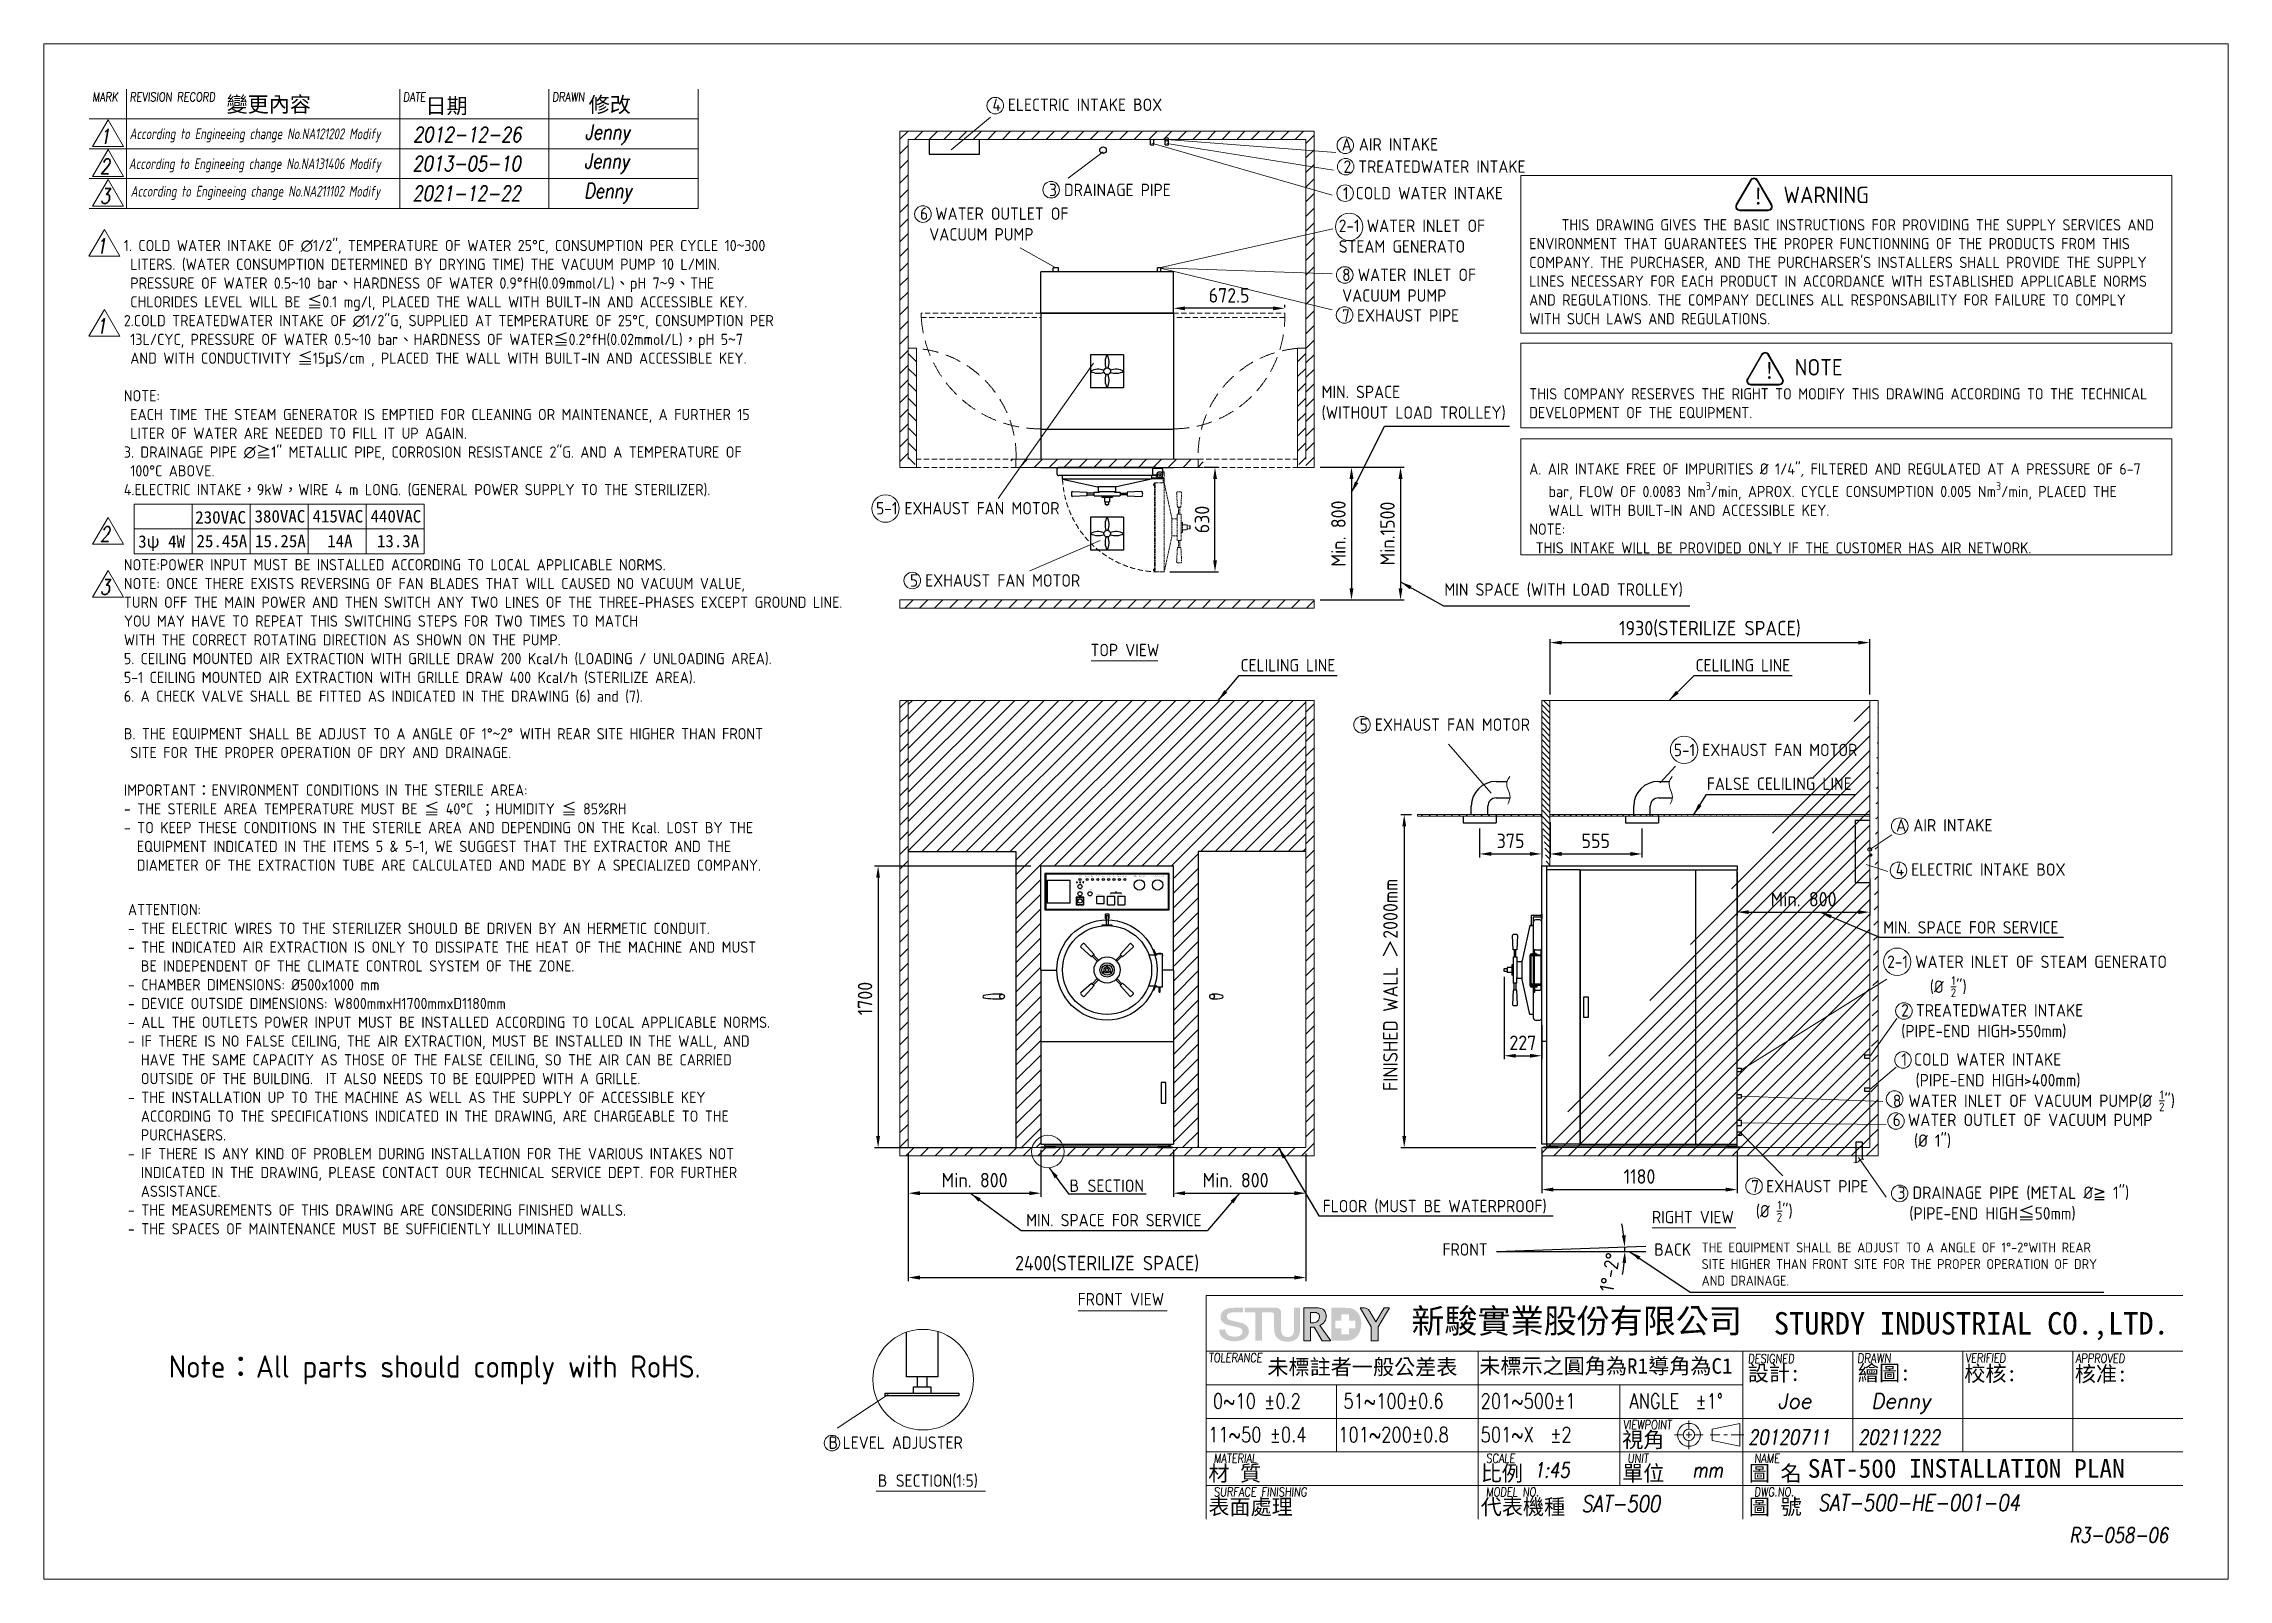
# Model space of a CAD drawing. Header units: millimetres. Extents: x -410960 to -177887, y -20363 to 2725.
# Drawn here: x -191072 to -177887, y -20363 to -11093 of the extents above; entities outside this region: 2.
import ezdxf
from ezdxf.enums import TextEntityAlignment as Align

# ---------------------------------------------------------------- set-up
doc = ezdxf.new("R2010")
doc.units = ezdxf.units.MM
doc.header["$MEASUREMENT"] = 0
doc.linetypes.add('HIDDEN', pattern=[9.525, 6.35, -3.175])
doc.layers.get('0').update_dxf_attribs({"lineweight": 25})
for name, color, linetype, lineweight in [('D', 3, 'Continuous', 13), ('F', 7, 'Continuous', 15), ('H', 2, 'HIDDEN', 15), ('S', 4, 'Continuous', 15), ('T', 4, 'Continuous', 15), ('標註', 5, 'Continuous', 9)]:
    doc.layers.add(name, color=color, linetype=linetype, lineweight=lineweight)
doc.styles.add('2', font='ARIAL.TTF')
doc.styles.get("Standard").update_dxf_attribs({"font": 'KAIU.TTF'})
doc.styles.add('STU25', font='isocp2.shx')
doc.styles.add('Text', font='romans.shx', dxfattribs={"width": 0.8, "oblique": 10})
doc.styles.add('TONY', font='isocp3.shx')
doc.dimstyles.new('STU25', dxfattribs={"dimscale": 35, "dimtxt": 2.5, "dimasz": 2, "dimexe": 0.6, "dimexo": 1, "dimgap": 1, "dimtad": 1, "dimdsep": 46, "dimtxsty": 'STU25', "dimcen": 2, "dimazin": 2, "dimtfac": 1, "dimtmove": 0, "dimatfit": 3, "dimfxl": 0, "dimtolj": 1, "dimtzin": 0, "dimarcsym": 0})
doc.dimstyles.new('STU25$7', dxfattribs={"dimscale": 35, "dimtxt": 2.5, "dimasz": 2, "dimexe": 1.25, "dimexo": 0.625, "dimgap": 1, "dimtad": 0, "dimdec": 4, "dimdsep": 46, "dimtxsty": 'STU25', "dimcen": 2.5, "dimazin": 2, "dimtfac": 1, "dimtdec": 4, "dimtmove": 0, "dimatfit": 3, "dimfxl": 0, "dimtolj": 1, "dimtzin": 0, "dimarcsym": 0})

msp = doc.modelspace()

# ---------------------------------------------------------------- texts
at = {"lineweight": -3}
for s, p in [('變更內容', (-189968.807, -11505.487)), ('日期', (-188768.646, -11514.387)), ('修改', (-187783.167, -11507.267))]:
    msp.add_text(s, height=93.4085, dxfattribs=at).set_placement(p)
at = {"style": '2'}
for s, width, p in [('STAND  BY', 1.05, (-184817.24, -16202.506)), ('POWER', 1.05, (-184817.24, -16119.272)), ('ADD WATER', 1.05, (-184774.74, -16119.278)), ('START', 1.05, (-184757.24, -16202.394)), ('HEAT', 1.05, (-184742.24, -16119.265)), ('VACUUM', 1.05, (-184709.74, -16119.145)), ('STERI.', 1.05, (-184677.24, -16119.278)), ('EXHAUST', 1.05, (-184644.74, -16119.246)), ('DRY', 1.05, (-184612.24, -16119.27)), ('TIMER', 1.05, (-184599.49, -16211.74)), ('VACUUM', 1.2, (-184579.734, -16112.708)), ('RELEASE', 1.1, (-184579.74, -16119.294)), ('COMPLETE', 1.05, (-184547.24, -16119.28)), ('CHAMBER  PRESSURE  GAUGE', 1.05, (-184459.24, -16119.281)), ('JACKET  PRESSURE  GAUGE', 1.05, (-184349.24, -16119.214)), ('TEMP. CONTROL', 1.05, (-184694.24, -16229.722)), ('STERI.', 1.05, (-184631.141, -16229.421)), ('DRY', 1.05, (-184568.24, -16229.421))]:
    msp.add_text(s, height=3.5, dxfattribs=dict(at, width=width)).set_placement(p, align=Align.BOTTOM_CENTER)
at = {"style": '2', "width": 1.05}
msp.add_text('EMERGENCY', height=3.5, dxfattribs=at).set_placement((-184817.269, -16296.256), align=Align.TOP_CENTER)
at = {"layer": 'D', "color": 4}
msp.add_text('SAT-500 INSTALLATION PLAN', height=112.5, dxfattribs=at).set_placement((-180425.247, -19749.646))
at = {"layer": 'D', "color": 11, "attachment_point": 1}
for s, insert, char_height in [('{\\Fisocp2.shx;\\C3;4 ELECTRIC INTAKE BOX}', (-185346.125, -11423.981), 75), ('{\\Fisocp2.shx;\\C3;A AIR INTAKE}', (-183238.245, -11663.092), 75), ('{\\Fisocp3.shx;\\C3;2 \\Fisocp2.shx;TREATEDWATER INTAKE}', (-183227.059, -11797.318), 75), ('{\\Fisocp2.shx;\\C3;3 DRAINAGE PIPE}', (-185004.357, -11937.813), 75), ('{\\Fisocp2.shx;\\C3;1 COLD WATER INTAKE}', (-183230.329, -11957.458), 75), ('{\\Fisocp2.shx;\\C3;6 WATER OUTLET OF \\P\\f???|b0|i0|c0|p65;  \\Fisocp2.shx;VACUUM PUMP}', (-185783.214, -12081.208), 75), ('{\\Fisocp2.shx|c136;\\C3;2-1 WATER INLET OF \\PSTEAM GENERATO}', (-183255.796, -12154.498), 75), ('{\\Fisocp2.shx|c136;\\C3;8 WATER INLET OF \\PVACUUM PUMP}', (-183235.534, -12450.449), 75), ('{\\Fisocp2.shx;\\C3;7 EXHAUST PIPE}', (-183235.905, -12695.817), 75), ('{\\Fisocp2.shx|c136;\\C3;MIN. SPACE \\P(WITHOUT LOAD TROLLEY)}', (-183359.653, -13157.242), 75), ('{\\Fisocp2.shx;\\C3;5-1 EXHAUST FAN MOTOR}', (-186048.139, -13859.603), 75), ('{\\Fisocp2.shx;\\C3;5 EXHAUST FAN MOTOR}', (-185843.927, -14295.564), 75), ('{\\Fisocp2.shx;\\C3;MIN SPACE (WITH LOAD TROLLEY)}', (-182618.639, -14350.28), 75), ('{\\Fisocp2.shx;TOP VIEW}', (-184753.969, -14715.46), 75), ('{\\Fisocp.shx;\\C3;CELILING LINE}', (-183848.478, -14807.616), 75), ('{\\Fisocp.shx;\\C3;CELILING LINE}', (-181102.453, -14807.616), 75), ('{\\Fisocp2.shx;\\C3;5 EXHAUST FAN MOTOR}', (-183129.57, -15166.008), 75), ('{\\Fisocp2.shx;\\C3;5-1 EXHAUST FAN MOTOR}', (-181233.449, -15318.801), 75), ('{\\Fisocp2.shx;\\C3;FALSE CELILING LINE}', (-181034.056, -15522.539), 75), ('{\\Fisocp2.shx;\\C3;A AIR INTAKE}', (-179891.937, -15773.462), 75), ('{\\Fisocp2.shx;\\C3;4 ELECTRIC INTAKE BOX}', (-179894.521, -16040.477), 75), ('{\\Fisocp2.shx;\\C3;MIN. SPACE FOR SERVICE}', (-179970.218, -16389.853), 75), ('{\\Fisocp2.shx;\\C3;2 TREATEDWATER INTAKE\\P(PIPE-END HIGH>550mm)}', (-179861.247, -16890.501), 75), ('{\\Fisocp2.shx;\\C3;1 COLD WATER INTAKE\\P  (PIPE-END HIGH>400mm)}', (-179860.481, -17187.118), 75), ('\\A1;{\\Fisocp2.shx;\\C3;8 WATER INLET OF VACUUM PUMP(%%c \\H0.7x;\\S1/2;\\H1.429x;")}', (-179911.519, -17411.058), 75), ('{\\Fisocp2.shx;\\C3;B\\f標楷體|b0|i0|c136|p65; \\Fisocp2.shx;SECTION}', (-184880.469, -17949.293), 75), ('\\A1;{\\Fisocp2.shx;\\C3;7 EXHAUST PIPE\\P\\f???|b0|i0|c0|p65; \\Fisocp2.shx;(%%c \\H0.7x;\\S1/2;\\H1.429x;")}', (-180766.486, -17952.529), 75), ('{\\Fisocp2.shx;\\C3;3 DRAINAGE PIPE (METAL %%C\\f新細明體|b0|i0|c136|p18;≧\\Fisocp2.shx; 1")\\P\\f????|b0|i0|c0|p18; \\Fisocp2.shx; (PIPE-END HIGH\\f標楷體|b0|i0|c136|p65;≦\\Fisocp2.shx;50mm)}', (-179883.249, -17991.224), 75), ('{\\Fisocp2.shx;\\C3;MIN. SPACE FOR SERVICE}', (-185142.591, -18156.79), 75), ('{\\Fisocp2.shx;\\C3;FLOOR (MUST BE WATERPROOF)}', (-183352.794, -18072.12), 75), ('{\\Fisocp2.shx;RIGHT VIEW}', (-181365.975, -18138.56), 75), ('{\\Fisocp2.shx;\\C3;THE EQUIPMENT SHALL BE ADJUST TO A ANGLE OF 1%%d-2%%dWITH REAR \\PSITE HIGHER THAN FRONT SITE FOR THE PROPER OPERATION OF DRY \\PAND DRAINAGE.}', (-181065.751, -18329.677), 60), ('{\\Fisocp2.shx;FRONT VIEW}', (-184831.523, -18634.264), 75), ('{\\Fisocp2.shx;\\C3;B\\f???|b0|i0|c0|p65; \\Fisocp2.shx;LEVEL ADJUSTER}', (-186335.308, -19500.106), 75), ('{\\Fisocp2.shx;B} {\\Fisocp2.shx;SECTION(1:5)}', (-186037.875, -19729.314), 75)]:
    msp.add_mtext(s, dxfattribs=dict(at, insert=insert, char_height=char_height))
at = {"layer": 'D', "color": 11, "attachment_point": 1, "style": 'STU25'}
for s, insert, char_height in [('{\\f標楷體|b0|i0|c136|p65;!}', (-180758.393, -11963.124), 100), ('WARNING', (-180571.88, -11955.376), 100), ('\\A1;\\P     THIS DRAWING GIVES THE BASIC INSTRUCTIONS FOR PROVIDING THE SUPPLY SERVICES AND\\PENVIRONMENT THAT GUARANTEES THE PROPER FUNCTIONNING OF THE PRODUCTS FROM THIS \\PCOMPANY. THE PURCHASER, AND THE PURCHARSER\'S INSTALLERS SHALL PROVIDE THE SUPPLY \\PLlNES NECESSARY FOR EACH PRODUCT IN ACCORDANCE WITH ESTABLlSHED APPLlCABLE NORMS \\PAND REGULATIONS. THE COMPANY DECLlNES ALL RESPONSABILlTY FOR FAILURE TO COMPLY \\PWITH SUCH LAWS AND REGULATIONS.\\P\\P\\P\\PTHIS COMPANY RESERVES THE RIGHT TO MODIFY THIS DRAWING ACCORDING TO THE TECHNICAL \\PDEVELOPMENT OF THE EQUIPMENT.\\P\\P\\PA. AIR INTAKE FREE OF IMPURITIES %%C 1/4"\\fISOCP2|b0|i1|c0|p2;, \\Fisocp2.shx|c136;FILTERED AND REGULATED AT A PRESSURE OF 6-7 \\P   bar, FLOW OF 0.0083 Nm{\\H0.7x;\\S3^ ;}/min, APROX. CYCLE CONSUMPTION 0.005 Nm{\\H0.7x;\\S3^ ;}/min, PLACED THE \\P   WALL WITH BUILT-IN AND ACCESSIBLE KEY.\\PNOTE:\\P THIS INTAKE WILL BE PROVIDED ONLY IF THE CUSTOMER HAS AIR NETWORK.', (-182106.366, -12038.85), 68), ('{\\A1;}\\P{\\A1;1. COLD WATER INTAKE OF ∅1/2", TEMPERATURE OF WATER 25°C, CONSUMPTION PER CYCLE 10}{\\A1;\\f標楷體|b0|i0|c136|p65;~}{\\A1;\\Fisocp2.shx;300 }\\P{\\A1;\\Fisocp2.shx; LITERS. (WATER CONSUMPTION DETERMINED BY DRYING TIME) THE VACUUM PUMP 10 L/MIN. }\\P{\\A1;\\Fisocp2.shx; PRESSURE OF WATER 0.5}{\\A1;\\f標楷體|b0|i0|c136|p65;~}{\\A1;\\Fisocp2.shx;10 bar}{\\A1;\\f標楷體|b0|i0|c136|p65;、}{\\A1;\\Fisocp2.shx;HARDNESS OF WATER 0.9°fH(0.09mmol/L)}{\\A1;\\f標楷體|b0|i0|c136|p65;、}{\\A1;\\Fisocp2.shx;pH 7}{\\A1;\\f標楷體|b0|i0|c136|p65;~}{\\A1;\\Fisocp2.shx;9}{\\A1;\\f標楷體|b0|i0|c136|p65;、}{\\A1;\\Fisocp2.shx;THE }\\P{\\A1;\\Fisocp2.shx; CHLORIDES LEVEL WILL BE }{\\A1;\\f標楷體|b0|i0|c136|p65;≦}{\\A1;\\Fisocp2.shx;0.1 mg/l, PLACED THE WALL WITH BUILT-IN AND ACCESSIBLE KEY.}\\P{\\A1;\\Fisocp2.shx;2.COLD TREATEDWATER INTAKE OF ∅1/2"G, SUPPLIED AT TEMPERATURE OF 25°C, CONSUMPTION PER}\\P{\\A1;\\Fisocp2.shx; 13L/CYC, PRESSURE OF WATER 0.5}{\\A1;\\f標楷體|b0|i0|c136|p65;~}{\\A1;\\Fisocp2.shx;10 bar}{\\A1;\\f標楷體|b0|i0|c136|p65;、}{\\A1;\\Fisocp2.shx;HARDNESS OF WATER}{\\A1;\\f標楷體|b0|i0|c136|p65;≦}{\\A1;\\Fisocp2.shx;0.2°fH(0.02mmol/L)}{\\A1;\\f標楷體|b0|i0|c136|p65;，}{\\A1;\\Fisocp2.shx;pH 5}{\\A1;\\f標楷體|b0|i0|c136|p65;~}{\\A1;\\Fisocp2.shx;7}\\P{\\A1;\\Fisocp2.shx; AND WITH CONDUCTIVITY }{\\A1;\\f標楷體|b0|i0|c136|p65;≦}{\\A1;\\Fisocp2.shx;15}{\\A1;\\f新細明體|b0|i0|c136|p16;μ}{\\A1;\\Fisocp2.shx;S/cm , PLACED THE WALL WITH BUILT-IN AND ACCESSIBLE KEY.}\\P{\\A1;\\Fisocp2.shx;}\\P{\\A1;\\Fisocp2.shx;NOTE:}\\P{\\A1;\\Fisocp2.shx; EACH TIME THE STEAM GENERATOR IS EMPTIED FOR CLEANING OR MAINTENANCE, A FURTHER 15 }\\P{\\A1;\\Fisocp2.shx; LITER OF WATER ARE NEEDED TO FILL IT UP AGAIN.}\\P{\\A1;\\Fisocp2.shx;3. DRAINAGE PIPE ∅}{\\A1;\\f標楷體|b0|i0|c136|p65;≧}{\\A1;\\Fisocp2.shx;1" METALLIC PIPE, CORROSION RESISTANCE 2"G. AND A TEMPERATURE OF }\\P{\\A1;\\Fisocp2.shx; 100°C ABOVE.}\\P{\\A1;\\Fisocp2.shx;4.ELECTRIC INTAKE}{\\A1;\\f標楷體|b0|i0|c136|p65;，}{\\A1;\\Fisocp2.shx;9kW}{\\A1;\\f標楷體|b0|i0|c136|p65;，}{\\A1;\\Fisocp2.shx;WIRE 4 m LONG. (GENERAL POWER SUPPLY TO THE STERILIZER).}\\P{\\A1;\\Fisocp2.shx;}\\P{\\A1;\\Fisocp2.shx;}\\P{\\A1;\\Fisocp2.shx;}\\P{\\A1;\\Fisocp2.shx;NOTE:POWER INPUT MUST BE INSTALLED ACCORDING TO LOCAL APPLICABLE NORMS.}\\P{\\A1;NOTE: ONCE THERE EXISTS REVERSING OF FAN BLADES THAT WILL CAUSED NO VACUUM VALUE, }\\P{\\A1;TURN OFF THE MAIN POWER AND THEN SWITCH ANY TWO LINES OF THE THREE-PHASES EXCEPT GROUND LINE. }\\P{\\A1;YOU MAY HAVE TO REPEAT THIS SWITCHING STEPS FOR TWO TIMES TO MATCH }\\P{\\A1;WITH THE CORRECT ROTATING DIRECTION AS SHOWN ON THE PUMP. }\\P{\\A1;\\Fisocp2.shx;5. CEILING MOUNTED AIR EXTRACTION WITH GRILLE DRAW 200 Kcal/h (LOADING / UNLOADING AREA).}\\P{\\A1;\\Fisocp2.shx;5-1 CEILING MOUNTED AIR EXTRACTION WITH GRILLE DRAW 400 Kcal/h (STERILIZE AREA).}\\P{\\A1;\\Fisocp2.shx;6. A CHECK VALVE SHALL BE FITTED AS INDICATED IN THE DRAWING (6) and (7).}\\P{\\A1;\\Fisocp2.shx;}\\P{\\A1;\\Fisocp2.shx;B. THE EQUIPMENT SHALL BE ADJUST TO A ANGLE OF 1°}{\\A1;\\f標楷體|b0|i0|c136|p65;~}{\\A1;\\Fisocp2.shx;2° WITH REAR SITE HIGHER THAN FRONT }\\P{\\A1;\\Fisocp2.shx; SITE FOR THE PROPER OPERATION OF DRY AND DRAINAGE.}\\P{\\A1;\\Fisocp2.shx;}\\P{\\A1;\\Fisocp2.shx;IMPORTANT}{\\A1;\\f標楷體|b0|i0|c136|p65;：}{\\A1;\\Fisocp2.shx;ENVIRONMENT CONDITIONS IN THE STERILE AREA:}\\P{\\A1;\\Fisocp2.shx;- THE STERILE AREA TEMPERATURE MUST BE }{\\A1;\\f標楷體|b0|i0|c136|p65;≦}{\\A1;\\Fisocp2.shx; 40°C }{\\A1;\\f標楷體|b0|i0|c136|p65;；}{\\A1;\\Fisocp2.shx;HUMIDITY }{\\A1;\\f標楷體|b0|i0|c136|p65;≦}{\\A1;\\Fisocp2.shx; 85%RH}\\P{\\A1;\\Fisocp2.shx;- TO KEEP THESE CONDITIONS IN THE STERILE AREA AND DEPENDING ON THE Kcal. LOST BY THE }\\P{\\A1;\\Fisocp2.shx;  EQUIPMENT INDICATED IN THE ITEMS 5 & 5-1, WE SUGGEST THAT THE EXTRACTOR AND THE }\\P{\\A1;\\Fisocp2.shx;  DIAMETER OF THE EXTRACTION TUBE ARE CALCULATED AND MADE BY A SPECIALIZED COMPANY.}', (-190588.289, -12163.644), 68), ('{\\f標楷體|b0|i0|c136|p65;!}', (-180691.15, -13015.339), 100), ('NOTE', (-180504.638, -12995.971), 100), ('{\\f標楷體|b0|i0|c136|p65;230VAC}', (-190157.547, -13914.169), 75), ('{\\f標楷體|b0|i0|c136|p65;380VAC}', (-189799.664, -13907.983), 75), ('{\\f標楷體|b0|i0|c136|p65;415VAC}', (-189449.664, -13907.983), 75), ('{\\f標楷體|b0|i0|c136|p65;440VAC}', (-189099.664, -13907.983), 75), ('{\\f標楷體|b0|i0|c136|p65;3ψ 4W}', (-190501.982, -14060.208), 75), ('{\\f標楷體|b0|i0|c136|p65;25.45A}', (-190149.79, -14057.538), 75), ('{\\f標楷體|b0|i0|c136|p65;15.25A}', (-189796.681, -14057.538), 75), ('{\\f標楷體|b0|i0|c136|p65;14A}', (-189360.994, -14057.538), 75), ('{\\f標楷體|b0|i0|c136|p65;13.3A}', (-189060.747, -14057.538), 75), ('ATTENTION:\\P- THE ELECTRIC WIRES TO THE STERILIZER SHOULD BE DRIVEN BY AN HERMETIC CONDUIT.  \\P- THE INDICATED AIR EXTRACTION IS ONLY TO DISSIPATE THE HEAT OF THE MACHINE AND MUST \\P  BE INDEPENDENT OF THE CLIMATE CONTROL SYSTEM OF THE ZONE.\\P- CHAMBER DIMENSIONS: %%C500x1000 mm\\P- DEVICE OUTSIDE DIMENSIONS: W800mmxH1700mmxD1180mm\\P- ALL THE OUTLETS POWER INPUT MUST BE INSTALLED ACCORDING TO LOCAL APPLICABLE NORMS.\\P- IF THERE IS NO FALSE CEILING, THE AIR EXTRACTION, MUST BE INSTALLED IN THE WALL, AND \\P  HAVE THE SAME CAPACITY AS THOSE OF THE FALSE CEILING, SO THE AIR CAN BE CARRIED \\P  OUTSIDE OF THE BUILDING.  IT ALSO NEEDS TO BE EQUIPPED WITH A GRILLE.\\P- THE INSTALLATION UP TO THE MACHINE AS WELL AS THE SUPPLY OF ACCESSIBLE KEY \\P  ACCORDING TO THE SPECIFICATIONS INDICATED IN THE DRAWING, ARE CHARGEABLE TO THE \\P  PURCHASERS. \\P- IF THERE IS ANY KIND OF PROBLEM DURING INSTALLATION FOR THE VARIOUS INTAKES NOT \\P  INDICATED IN THE DRAWING, PLEASE CONTACT OUR TECHNICAL SERVICE DEPT. FOR FURTHER \\P  ASSISTANCE.\\P- THE MEASUREMENTS OF THIS DRAWING ARE CONSIDERING FINISHED WALLS.\\P- THE SPACES OF MAINTENANCE MUST BE SUFFICIENTLY ILLUMINATED.', (-190563.517, -16285.906), 68), ('\\A1;{\\C3;2-1 WATER INLET OF STEAM GENERATO\\P      (%%c \\H0.7x;\\S1/2;\\H1.429x;")}', (-179945.75, -16597.301), 75), ('{\\C3;6 WATER OUTLET OF VACUUM PUMP\\P   (%%c 1")}', (-179912.749, -17552.094), 75)]:
    msp.add_mtext(s, dxfattribs=dict(at, insert=insert, char_height=char_height))
at = {"layer": 'D', "linetype": 'Continuous', "char_height": 75, "width": 218.181, "attachment_point": 1}
for s, insert in [('{\\Fisocp2.shx;FRONT}', (-182630.071, -18333.895)), ('{\\Fisocp2.shx;BACK}', (-181351.548, -18334.346))]:
    msp.add_mtext(s, dxfattribs=dict(at, insert=insert))
at = {"layer": 'D', "color": 0, "insert": (-190316.743, -19010.555), "char_height": 135.00867, "attachment_point": 1, "style": 'STU25'}
msp.add_mtext('Note{\\f標楷體|b0|i0|c136|p65;：}All parts should comply with RoHS.', dxfattribs=at)
at = {"layer": 'F', "color": 1, "lineweight": 15, "style": 'Text', "oblique": 5, "width": 0.8}
for s, p in [('MARK', (-190778.239, -11441.002)), ('REVISION RECORD', (-190553.239, -11441.002)), ('DATE', (-188903.089, -11441.002)), ('DRAWN', (-188003.089, -11441.002))]:
    msp.add_text(s, height=54, dxfattribs=at).set_placement(p)
at = {"layer": 'T', "lineweight": 20, "style": 'Text', "oblique": 10, "width": 0.8}
for s, height, p in [('2012-12-26', 90, (-188842.979, -11686.198)), ('Jenny', 90, (-187806.52, -11670.398)), ('1', 90, (-190732.863, -11697.829)), ('2', 90, (-190732.863, -11877.829)), ('2013-05-10', 90, (-188846.437, -11861.461)), ('Jenny', 90, (-187809.979, -11845.661)), ('3', 90, (-190732.863, -12057.829)), ('2021-12-22', 90, (-188846.437, -12041.461)), ('Denny', 90, (-187809.979, -12025.661)), ('1', 90, (-190754.781, -12359.682)), ('1', 90, (-190754.781, -12842.485)), ('2', 90, (-190732.863, -14098.077)), ('3', 90, (-190732.863, -14417.625)), ('20120711', 90, (-180784.99, -19549.431)), ('20211222', 90, (-180121.24, -19549.431)), ('1:45', 90, (-182078.642, -19748.308)), ('mm', 90, (-181122.026, -19748.053)), ('SAT-500', 99, (-181791.682, -19955.911)), ('SAT-500-HE-001-04', 99, (-180363.903, -19949.617))]:
    msp.add_text(s, height=height, dxfattribs=at).set_placement(p)
at = {"layer": 'T', "lineweight": 20, "style": 'Text', "oblique": 10}
for s, p in [('Joe', (-180607.671, -19331.518)), ('Denny', (-180042.616, -19331.518))]:
    msp.add_text(s, height=90, dxfattribs=at).set_placement(p)
at = {"layer": 'T', "linetype": 'Continuous', "lineweight": 20, "attachment_point": 1, "style": 'Text'}
for s, insert, char_height in [('{\\Fisocp2.shx|c136;According to Engineeing change No.NA121202 Modify}', (-190553.76, -11604.168), 65), ('{\\Fisocp2.shx|c136;According to Engineeing change No.NA131406 Modify}', (-190558.526, -11785.007), 65), ('{\\Fisocp2.shx|c136;According to Engineeing change No.NA211102 Modify}', (-190547.476, -11950.962), 65), ('{R3-058-06}', (-178846.332, -20050.658), 90)]:
    msp.add_mtext(s, dxfattribs=dict(at, insert=insert, char_height=char_height))
at = {"layer": '標註', "char_height": 10, "attachment_point": 1, "style": 'TONY'}
for insert in [(-200897.38, 2725.165), (-410959.751, -7265.138)]:
    msp.add_mtext('\\A1;', dxfattribs=dict(at, insert=insert))

# ---------------------------------------------------------------- blocks, each defined once
blk = doc.blocks.new('*D4')
at = {"layer": 'D', "color": 0, "linetype": 'Continuous', "lineweight": -2}
for p, q in [((-181981, -15792), (-181981, -16005)), ((-181426, -15831), (-181426, -16005)), ((-181911, -15984), (-181496, -15984))]:
    blk.add_line(p, q, dxfattribs=at)
at = {"layer": 'D', "color": 0}
for points in [[(-181911, -15972), (-181911, -15996), (-181981, -15984)], [(-181496, -15996), (-181496, -15972), (-181426, -15984)]]:
    blk.add_solid(points, dxfattribs=at)
at = {"layer": 'Defpoints', "color": 0}
for p in [(-181981, -15757), (-181426, -15796), (-181426, -15984)]:
    blk.add_point(p, dxfattribs=at)
at = {"layer": 'D', "color": 0, "insert": (-181705, -15905), "char_height": 87.5, "attachment_point": 5, "style": 'STU25'}
blk.add_mtext('\\A1;555', dxfattribs=at)
blk = doc.blocks.new('*D5')
at = {"layer": 'D', "color": 0, "lineweight": -2}
for p, q in [((-185854, -17792), (-185854, -18053)), ((-185054, -17771), (-185054, -18053)), ((-185784, -18032), (-185124, -18032))]:
    blk.add_line(p, q, dxfattribs=at)
at = {"layer": 'D', "color": 0}
for points in [[(-185784, -18020), (-185784, -18044), (-185854, -18032)], [(-185124, -18044), (-185124, -18020), (-185054, -18032)]]:
    blk.add_solid(points, dxfattribs=at)
at = {"layer": 'Defpoints', "color": 0}
for p in [(-185854, -17757), (-185054, -17736), (-185054, -18032)]:
    blk.add_point(p, dxfattribs=at)
at = {"layer": 'D', "color": 0, "insert": (-185454, -17953), "char_height": 87.5, "attachment_point": 5, "style": 'STU25'}
blk.add_mtext('\\A1;Min. 800', dxfattribs=at)
blk = doc.blocks.new('*D6')
at = {"layer": 'D', "color": 0, "lineweight": -2}
for p, q in [((-184254, -17771), (-184254, -18053)), ((-183454, -17792), (-183454, -18053)), ((-184184, -18032), (-183524, -18032))]:
    blk.add_line(p, q, dxfattribs=at)
at = {"layer": 'D', "color": 0}
for points in [[(-184184, -18020), (-184184, -18044), (-184254, -18032)], [(-183524, -18044), (-183524, -18020), (-183454, -18032)]]:
    blk.add_solid(points, dxfattribs=at)
at = {"layer": 'Defpoints', "color": 0}
for p in [(-184254, -17736), (-183454, -17757), (-183454, -18032)]:
    blk.add_point(p, dxfattribs=at)
at = {"layer": 'D', "color": 0, "insert": (-183879, -17953), "char_height": 87.5, "attachment_point": 5, "style": 'STU25'}
blk.add_mtext('\\A1;Min. 800', dxfattribs=at)
blk = doc.blocks.new('*D7')
at = {"layer": 'D', "color": 0, "lineweight": -2}
for p, q in [((-185114, -16057), (-186057, -16057)), ((-186036, -16127), (-186036, -17687)), ((-185158, -17757), (-186057, -17757))]:
    blk.add_line(p, q, dxfattribs=at)
at = {"layer": 'D', "color": 0}
for points in [[(-186025, -16127), (-186048, -16127), (-186036, -16057)], [(-186048, -17687), (-186025, -17687), (-186036, -17757)]]:
    blk.add_solid(points, dxfattribs=at)
at = {"layer": 'Defpoints', "color": 0}
for p in [(-185079, -16057), (-186036, -17757), (-185123, -17757)]:
    blk.add_point(p, dxfattribs=at)
at = {"layer": 'D', "color": 0, "insert": (-186115, -16857), "char_height": 87.5, "attachment_point": 5, "rotation": 90, "style": 'STU25'}
blk.add_mtext('\\A1;1700', dxfattribs=at)
blk = doc.blocks.new('*D8')
at = {"layer": 'D', "color": 0, "lineweight": -2}
for p, q in [((-180851, -16091), (-180851, -16356)), ((-180051, -16132), (-180051, -16356)), ((-180781, -16335), (-180121, -16335))]:
    blk.add_line(p, q, dxfattribs=at)
at = {"layer": 'D', "color": 0}
for points in [[(-180781, -16324), (-180781, -16347), (-180851, -16335)], [(-180121, -16347), (-180121, -16324), (-180051, -16335)]]:
    blk.add_solid(points, dxfattribs=at)
at = {"layer": 'Defpoints', "color": 0}
for p in [(-180851, -16056), (-180051, -16097), (-180051, -16335)]:
    blk.add_point(p, dxfattribs=at)
at = {"layer": 'D', "color": 0, "insert": (-180451, -16257), "char_height": 87.5, "attachment_point": 5, "style": 'STU25'}
blk.add_mtext('\\A1;{\\Fisocp2.shx;Min. 800}', dxfattribs=at)
blk = doc.blocks.new('*D9')
at = {"layer": 'D', "color": 0, "lineweight": -2}
for p, q in [((-184069, -13650), (-183982, -13650)), ((-184003, -14211), (-184003, -13720)), ((-184275, -14281), (-183982, -14281))]:
    blk.add_line(p, q, dxfattribs=at)
at = {"layer": 'D', "color": 0}
for points in [[(-183991, -13720), (-184014, -13720), (-184003, -13650)], [(-184014, -14211), (-183991, -14211), (-184003, -14281)]]:
    blk.add_solid(points, dxfattribs=at)
at = {"layer": 'Defpoints', "color": 0}
for p in [(-184104, -13650), (-184003, -13650), (-184310, -14281)]:
    blk.add_point(p, dxfattribs=at)
at = {"layer": 'D', "color": 0, "insert": (-184081, -13965), "char_height": 87.5, "attachment_point": 5, "rotation": 90, "style": 'STU25'}
blk.add_mtext('\\A1;{\\Fisocp2.shx;630}', dxfattribs=at)
blk = doc.blocks.new('*D10')
at = {"layer": 'D', "color": 0, "lineweight": -2}
for p, q in [((-182031, -17772), (-182031, -18031)), ((-180851, -17781), (-180851, -18031)), ((-181961, -18010), (-180921, -18010))]:
    blk.add_line(p, q, dxfattribs=at)
at = {"layer": 'D', "color": 0}
for points in [[(-181961, -17998), (-181961, -18022), (-182031, -18010)], [(-180921, -18022), (-180921, -17998), (-180851, -18010)]]:
    blk.add_solid(points, dxfattribs=at)
at = {"layer": 'Defpoints', "color": 0}
for p in [(-182031, -17737), (-180851, -17746), (-180851, -18010)]:
    blk.add_point(p, dxfattribs=at)
at = {"layer": 'D', "color": 0, "insert": (-181441, -17931), "char_height": 87.5, "attachment_point": 5, "style": 'STU25'}
blk.add_mtext('\\A1;1180', dxfattribs=at)
blk = doc.blocks.new('*D11')
at = {"layer": 'D', "color": 0, "lineweight": -2}
for p, q in [((-182258, -16726), (-182258, -17223)), ((-182031, -17017), (-182031, -17223)), ((-182188, -17202), (-182101, -17202))]:
    blk.add_line(p, q, dxfattribs=at)
at = {"layer": 'D', "color": 0}
for points in [[(-182188, -17191), (-182188, -17214), (-182258, -17202)], [(-182101, -17214), (-182101, -17191), (-182031, -17202)]]:
    blk.add_solid(points, dxfattribs=at)
at = {"layer": 'Defpoints', "color": 0}
for p in [(-182258, -16691), (-182031, -16982), (-182031, -17202)]:
    blk.add_point(p, dxfattribs=at)
at = {"layer": 'D', "color": 0, "insert": (-182145, -17124), "char_height": 87.5, "attachment_point": 5, "style": 'STU25'}
blk.add_mtext('\\A1;227', dxfattribs=at)
blk = doc.blocks.new('*D12')
at = {"layer": 'D', "color": 0, "lineweight": -2}
for p, q in [((-183369, -13650), (-183158, -13650)), ((-183179, -13720), (-183179, -14380)), ((-183369, -14450), (-183158, -14450))]:
    blk.add_line(p, q, dxfattribs=at)
at = {"layer": 'D', "color": 0}
for points in [[(-183167, -13720), (-183191, -13720), (-183179, -13650)], [(-183191, -14380), (-183167, -14380), (-183179, -14450)]]:
    blk.add_solid(points, dxfattribs=at)
at = {"layer": 'Defpoints', "color": 0}
for p in [(-183404, -13650), (-183404, -14450), (-183179, -14450)]:
    blk.add_point(p, dxfattribs=at)
at = {"layer": 'D', "color": 0, "insert": (-183258, -14050), "char_height": 87.5, "attachment_point": 5, "rotation": 90, "style": 'STU25'}
blk.add_mtext('\\A1;{\\Fisocp2.shx;Min. 800}', dxfattribs=at)
blk = doc.blocks.new('*D13')
at = {"layer": 'D', "color": 0, "lineweight": -2}
for p, q in [((-183369, -13650), (-182862, -13650)), ((-182883, -13720), (-182883, -14380)), ((-183369, -14450), (-182862, -14450))]:
    blk.add_line(p, q, dxfattribs=at)
at = {"layer": 'D', "color": 0}
for points in [[(-182871, -13720), (-182895, -13720), (-182883, -13650)], [(-182895, -14380), (-182871, -14380), (-182883, -14450)]]:
    blk.add_solid(points, dxfattribs=at)
at = {"layer": 'Defpoints', "color": 0}
for p in [(-183404, -13650), (-183404, -14450), (-182883, -14450)]:
    blk.add_point(p, dxfattribs=at)
at = {"layer": 'D', "color": 0, "insert": (-182962, -14050), "char_height": 87.5, "attachment_point": 5, "rotation": 90, "style": 'STU25'}
blk.add_mtext('\\A1;{\\Fisocp2.shx;Min.1500}', dxfattribs=at)
blk = doc.blocks.new('*D14')
at = {"layer": 'D', "color": 0, "linetype": 'Continuous', "lineweight": -2}
for p, q in [((-182406, -15831), (-182406, -16005)), ((-182031, -15831), (-182031, -16005)), ((-182336, -15984), (-182101, -15984))]:
    blk.add_line(p, q, dxfattribs=at)
at = {"layer": 'D', "color": 0}
for points in [[(-182336, -15972), (-182336, -15995), (-182406, -15984)], [(-182101, -15995), (-182101, -15972), (-182031, -15984)]]:
    blk.add_solid(points, dxfattribs=at)
at = {"layer": 'Defpoints', "color": 0}
for p in [(-182406, -15796), (-182031, -15796), (-182031, -15984)]:
    blk.add_point(p, dxfattribs=at)
at = {"layer": 'D', "color": 0, "insert": (-182219, -15905), "char_height": 87.5, "attachment_point": 5, "style": 'STU25'}
blk.add_mtext('\\A1;375', dxfattribs=at)
blk = doc.blocks.new('*D15')
at = {"layer": 'D', "color": 0, "lineweight": -2}
for p, q in [((-184254, -12685), (-184254, -12669)), ((-183652, -12690), (-184184, -12690)), ((-183582, -12685), (-183582, -12669))]:
    blk.add_line(p, q, dxfattribs=at)
at = {"layer": 'D', "color": 0}
for points in [[(-184184, -12679), (-184184, -12702), (-184254, -12690)], [(-183652, -12702), (-183652, -12679), (-183582, -12690)]]:
    blk.add_solid(points, dxfattribs=at)
at = {"layer": 'Defpoints', "color": 0}
for p in [(-184254, -12690), (-184254, -12720), (-183582, -12720)]:
    blk.add_point(p, dxfattribs=at)
at = {"layer": 'D', "color": 0, "insert": (-183918, -12612), "char_height": 87.5, "attachment_point": 5, "style": 'STU25'}
blk.add_mtext('\\A1;672.5', dxfattribs=at)
blk = doc.blocks.new('*D16')
at = {"layer": 'D', "color": 0, "linetype": 'Continuous', "lineweight": -2}
for start, end in [(7.1806, 12.3613), (349.6387, 354.8194), (0, 2)]:
    blk.add_arc((-182304, -18383), 774, start, end, dxfattribs=at)
at = {"layer": 'D', "color": 0}
for points in [[(-181547, -18287), (-181524, -18285), (-181530, -18356)], [(-181521, -18453), (-181544, -18452), (-181529, -18383)]]:
    blk.add_solid(points, dxfattribs=at)
at = {"layer": 'Defpoints', "color": 0}
for p in [(-182304, -18383), (-182304, -18383), (-181530, -18365), (-181403, -18352), (-181403, -18383)]:
    blk.add_point(p, dxfattribs=at)
at = {"layer": 'D', "color": 0, "insert": (-181620, -18509), "char_height": 87.5, "attachment_point": 5, "rotation": 79.526, "style": 'STU25'}
blk.add_mtext('1%%D-2%%D', dxfattribs=at)
blk = doc.blocks.new('*D17')
at = {"layer": 'D', "color": 0, "lineweight": -2}
for p, q in [((-182816, -15747), (-182882, -15747)), ((-182861, -15817), (-182861, -17687)), ((-182066, -17757), (-182882, -17757))]:
    blk.add_line(p, q, dxfattribs=at)
at = {"layer": 'D', "color": 0}
for points in [[(-182849, -15817), (-182872, -15817), (-182861, -15747)], [(-182872, -17687), (-182849, -17687), (-182861, -17757)]]:
    blk.add_solid(points, dxfattribs=at)
at = {"layer": 'Defpoints', "color": 0}
for p in [(-182781, -15747), (-182861, -17757), (-182031, -17757)]:
    blk.add_point(p, dxfattribs=at)
at = {"layer": 'D', "color": 0, "insert": (-182988, -17416), "char_height": 87.5, "attachment_point": 1, "rotation": 90, "style": 'STU25'}
blk.add_mtext('\\A1;{\\Fisocp2.shx;FINISHED WALL \\f新細明體|b0|i0|c136|p16;＞\\Fisocp2.shx;2000mm}', dxfattribs=at)
blk = doc.blocks.new('*D18')
at = {"layer": 'D', "color": 0, "lineweight": -2}
for p, q in [((-185854, -17792), (-185854, -18562)), ((-183454, -17792), (-183454, -18562)), ((-185784, -18541), (-183524, -18541))]:
    blk.add_line(p, q, dxfattribs=at)
at = {"layer": 'D', "color": 0}
for points in [[(-185784, -18529), (-185784, -18553), (-185854, -18541)], [(-183524, -18553), (-183524, -18529), (-183454, -18541)]]:
    blk.add_solid(points, dxfattribs=at)
at = {"layer": 'Defpoints', "color": 0}
for p in [(-185854, -17757), (-183454, -17757), (-183454, -18541)]:
    blk.add_point(p, dxfattribs=at)
at = {"layer": 'D', "color": 0, "insert": (-184654, -18458), "char_height": 87.5, "attachment_point": 5, "style": 'STU25'}
blk.add_mtext('\\A1;{\\Fisocp2.shx;2400(STERILIZE SPACE)}', dxfattribs=at)
blk = doc.blocks.new('*D19')
at = {"layer": 'D', "color": 0, "lineweight": -2}
for p, q in [((-181981, -15022), (-181981, -14687)), ((-181911, -14708), (-180121, -14708)), ((-180051, -15022), (-180051, -14687))]:
    blk.add_line(p, q, dxfattribs=at)
at = {"layer": 'D', "color": 0}
for points in [[(-181911, -14697), (-181911, -14720), (-181981, -14708)], [(-180121, -14720), (-180121, -14697), (-180051, -14708)]]:
    blk.add_solid(points, dxfattribs=at)
at = {"layer": 'Defpoints', "color": 0}
for p in [(-180051, -14708), (-181981, -15057), (-180051, -15057)]:
    blk.add_point(p, dxfattribs=at)
at = {"layer": 'D', "color": 0, "insert": (-181016, -14625), "char_height": 87.5, "attachment_point": 5, "style": 'STU25'}
blk.add_mtext('\\A1;{\\Fisocp2.shx;1930(STERILIZE SPACE)}', dxfattribs=at)
blk = doc.blocks.new('新駿LOGO')
at = {"layer": 'F'}
h = blk.add_hatch(color=256, dxfattribs=at)
edge = h.paths.add_edge_path()
edge.add_spline(control_points=[(-529.05, -442.14), (-529.05, -442.31), (-529.02, -442.45), (-528.95, -442.56), (-528.89, -442.68), (-528.8, -442.78), (-528.69, -442.85), (-528.57, -442.93), (-528.44, -442.98), (-528.29, -443.01), (-528.15, -443.05), (-527.99, -443.07), (-527.81, -443.07), (-527.62, -443.07), (-527.47, -443.05), (-527.33, -443.01), (-527.2, -442.97), (-527.09, -442.92), (-527.01, -442.86), (-526.93, -442.8), (-526.87, -442.73), (-526.83, -442.65), (-526.8, -442.57), (-526.78, -442.49), (-526.78, -442.41), (-526.78, -442.25), (-526.82, -442.13), (-526.91, -442.05), (-526.99, -441.97), (-527.08, -441.91), (-527.18, -441.88), (-527.36, -441.83), (-527.56, -441.77), (-527.79, -441.72), (-528.02, -441.67), (-528.3, -441.61), (-528.64, -441.53), (-528.85, -441.48), (-529.02, -441.41), (-529.16, -441.34), (-529.3, -441.26), (-529.41, -441.17), (-529.5, -441.07), (-529.58, -440.98), (-529.64, -440.87), (-529.67, -440.77), (-529.7, -440.66), (-529.72, -440.55), (-529.72, -440.43), (-529.72, -440.22), (-529.67, -440.03), (-529.57, -439.87), (-529.46, -439.71), (-529.33, -439.58), (-529.16, -439.47), (-528.99, -439.37), (-528.85, -439.31), (-528.64, -439.26), (-528.43, -439.21), (-528.13, -439.2), (-527.91, -439.2), (-527.66, -439.2), (-526.73, -439.2), (-526.73, -439.2), (-526.73, -439.2), (-526.73, -439.81), (-526.73, -439.81), (-526.73, -439.81), (-528.14, -439.8), (-528.28, -439.83), (-528.39, -439.85), (-528.48, -439.86), (-528.56, -439.9), (-528.65, -439.94), (-528.72, -440), (-528.78, -440.07), (-528.84, -440.14), (-528.87, -440.23), (-528.87, -440.34), (-528.87, -440.5), (-528.81, -440.62), (-528.7, -440.7), (-528.6, -440.79), (-528.46, -440.85), (-528.28, -440.9), (-528.27, -440.9), (-528.19, -440.92), (-528.07, -440.95), (-527.94, -440.98), (-527.8, -441.01), (-527.65, -441.05), (-527.49, -441.09), (-527.34, -441.12), (-527.19, -441.16), (-527.04, -441.19), (-526.94, -441.21), (-526.87, -441.23), (-526.71, -441.27), (-526.58, -441.34), (-526.46, -441.41), (-526.34, -441.49), (-526.24, -441.58), (-526.16, -441.67), (-526.08, -441.77), (-526.02, -441.88), (-525.98, -441.99), (-525.94, -442.1), (-525.92, -442.22), (-525.92, -442.33), (-525.92, -442.57), (-525.98, -442.78), (-526.09, -442.95), (-526.2, -443.12), (-526.35, -443.26), (-526.53, -443.37), (-526.71, -443.48), (-526.92, -443.55), (-527.15, -443.61), (-527.39, -443.66), (-527.62, -443.68), (-527.87, -443.68), (-528.14, -443.68), (-528.41, -443.65), (-528.65, -443.59), (-528.9, -443.53), (-529.11, -443.44), (-529.3, -443.31), (-529.48, -443.19), (-529.63, -443.03), (-529.74, -442.83), (-529.84, -442.64), (-529.9, -442.41), (-529.91, -442.14), (-529.91, -442.14), (-529.05, -442.14), (-529.05, -442.14)], knot_values=[0, 0, 0, 0, 1, 1, 1, 2, 2, 2, 3, 3, 3, 4, 4, 4, 5, 5, 5, 6, 6, 6, 7, 7, 7, 8, 8, 8, 9, 9, 9, 10, 10, 10, 11, 11, 11, 12, 12, 12, 13, 13, 13, 14, 14, 14, 15, 15, 15, 16, 16, 16, 17, 17, 17, 18, 18, 18, 19, 19, 19, 20, 20, 20, 21, 21, 21, 22, 22, 22, 23, 23, 23, 24, 24, 24, 25, 25, 25, 26, 26, 26, 27, 27, 27, 28, 28, 28, 29, 29, 29, 30, 30, 30, 31, 31, 31, 32, 32, 32, 33, 33, 33, 34, 34, 34, 35, 35, 35, 36, 36, 36, 37, 37, 37, 38, 38, 38, 39, 39, 39, 40, 40, 40, 41, 41, 41, 42, 42, 42, 43, 43, 43, 44, 44, 44, 45, 45, 45, 45], degree=3, periodic=0)
edge = h.paths.add_edge_path()
edge.add_spline(control_points=[(-522.53, -440.14), (-522.54, -440.04), (-522.57, -439.94), (-522.63, -439.9), (-522.77, -439.79), (-522.9, -439.81), (-522.9, -439.81), (-522.9, -439.81), (-523.02, -439.81), (-523.02, -439.81), (-523.02, -439.81), (-524.14, -439.81), (-524.14, -439.81), (-524.14, -439.81), (-524.14, -443.62), (-524.14, -443.62), (-524.14, -443.62), (-525.06, -443.62), (-525.06, -443.62), (-525.06, -443.62), (-525.06, -439.81), (-525.06, -439.81), (-525.06, -439.81), (-526.47, -439.81), (-526.47, -439.81), (-526.47, -439.81), (-526.47, -439.2), (-526.47, -439.2), (-526.47, -439.2), (-522.39, -439.2), (-522.39, -439.2)], knot_values=[5.578051, 5.578051, 5.578051, 5.578051, 6, 6, 6, 7, 7, 7, 8, 8, 8, 9, 9, 9, 10, 10, 10, 11, 11, 11, 12, 12, 12, 13, 13, 13, 14, 14, 14, 15, 15, 15, 15], degree=3, periodic=0)
edge.add_spline(control_points=[(-522.4, -439.2), (-522.31, -439.2), (-522.22, -439.2), (-522.22, -439.2), (-522.22, -439.2), (-521.96, -439.19), (-521.76, -439.41), (-521.58, -439.61), (-521.61, -439.85), (-521.61, -439.85), (-521.61, -439.85), (-521.61, -441.92), (-521.61, -441.92), (-521.61, -442.41), (-521.52, -442.73), (-521.36, -442.89), (-521.19, -443.05), (-520.97, -443.13), (-520.71, -443.13), (-520.45, -443.13), (-520.24, -443.05), (-520.09, -442.89), (-519.93, -442.74), (-519.86, -442.43), (-519.86, -441.98), (-519.86, -441.98), (-519.86, -439.2), (-519.86, -439.2), (-519.86, -439.2), (-519.05, -439.2), (-519.05, -439.2), (-519.05, -439.2), (-519.05, -441.92), (-519.05, -441.92), (-519.05, -442.43), (-519.12, -442.8), (-519.25, -443.02), (-519.38, -443.24), (-519.56, -443.42), (-519.8, -443.54), (-520.05, -443.67), (-520.35, -443.74), (-520.73, -443.74), (-521.09, -443.74), (-521.41, -443.68), (-521.67, -443.56), (-521.93, -443.44), (-522.14, -443.26), (-522.3, -443.03), (-522.45, -442.8), (-522.53, -442.42), (-522.53, -441.91), (-522.53, -441.91), (-522.53, -440.92), (-522.53, -440.14)], knot_values=[0.44538, 0.44538, 0.44538, 0.44538, 1, 1, 1, 2, 2, 2, 3, 3, 3, 4, 4, 4, 5, 5, 5, 6, 6, 6, 7, 7, 7, 8, 8, 8, 9, 9, 9, 10, 10, 10, 11, 11, 11, 12, 12, 12, 13, 13, 13, 14, 14, 14, 15, 15, 15, 16, 16, 16, 17, 17, 17, 17.603917, 17.603917, 17.603917, 17.603917], degree=3, periodic=0)
h = blk.add_hatch(color=256, dxfattribs=at)
edge = h.paths.add_edge_path()
edge.add_spline(control_points=[(-526.47, -439.2), (-526.47, -439.2), (-526.47, -439.81), (-526.47, -439.81)], knot_values=[-14, -14, -14, -14, -13, -13, -13, -13], degree=3, periodic=0)
edge.add_spline(control_points=[(-526.47, -439.81), (-526.47, -439.81), (-525.06, -439.81), (-525.06, -439.81)], knot_values=[-13, -13, -13, -13, -12, -12, -12, -12], degree=3, periodic=0)
edge.add_spline(control_points=[(-525.06, -439.81), (-525.06, -439.81), (-525.06, -443.62), (-525.06, -443.62)], knot_values=[-12, -12, -12, -12, -11, -11, -11, -11], degree=3, periodic=0)
edge.add_spline(control_points=[(-525.06, -443.62), (-525.06, -443.62), (-524.14, -443.62), (-524.14, -443.62)], knot_values=[-11, -11, -11, -11, -10, -10, -10, -10], degree=3, periodic=0)
edge.add_spline(control_points=[(-524.14, -443.62), (-524.14, -443.62), (-524.14, -439.81), (-524.14, -439.81)], knot_values=[-10, -10, -10, -10, -9, -9, -9, -9], degree=3, periodic=0)
edge.add_spline(control_points=[(-524.14, -439.81), (-524.14, -439.81), (-523.02, -439.81), (-523.02, -439.81)], knot_values=[-9, -9, -9, -9, -8, -8, -8, -8], degree=3, periodic=0)
edge.add_spline(control_points=[(-523.02, -439.81), (-523.02, -439.81), (-522.9, -439.81), (-522.9, -439.81)], knot_values=[-8, -8, -8, -8, -7, -7, -7, -7], degree=3, periodic=0)
edge.add_spline(control_points=[(-522.9, -439.81), (-522.9, -439.81), (-522.77, -439.79), (-522.63, -439.9)], knot_values=[-7, -7, -7, -7, -6, -6, -6, -6], degree=3, periodic=0)
edge.add_spline(control_points=[(-522.63, -439.9), (-522.57, -439.94), (-522.54, -440.04), (-522.53, -440.14)], knot_values=[-6, -6, -6, -6, -5.578051, -5.578051, -5.578051, -5.578051], degree=3, periodic=0)
edge.add_spline(control_points=[(-522.53, -440.14), (-522.53, -440.92), (-522.53, -441.91), (-522.53, -441.91)], knot_values=[-17.603917, -17.603917, -17.603917, -17.603917, -17, -17, -17, -17], degree=3, periodic=0)
edge.add_spline(control_points=[(-522.53, -441.91), (-522.53, -442.42), (-522.45, -442.8), (-522.3, -443.03)], knot_values=[-17, -17, -17, -17, -16, -16, -16, -16], degree=3, periodic=0)
edge.add_spline(control_points=[(-522.3, -443.03), (-522.14, -443.26), (-521.93, -443.44), (-521.67, -443.56)], knot_values=[-16, -16, -16, -16, -15, -15, -15, -15], degree=3, periodic=0)
edge.add_spline(control_points=[(-521.67, -443.56), (-521.41, -443.68), (-521.09, -443.74), (-520.73, -443.74)], knot_values=[-15, -15, -15, -15, -14, -14, -14, -14], degree=3, periodic=0)
edge.add_spline(control_points=[(-520.73, -443.74), (-520.35, -443.74), (-520.05, -443.67), (-519.8, -443.54)], knot_values=[-14, -14, -14, -14, -13, -13, -13, -13], degree=3, periodic=0)
edge.add_spline(control_points=[(-519.8, -443.54), (-519.56, -443.42), (-519.38, -443.24), (-519.25, -443.02)], knot_values=[-13, -13, -13, -13, -12, -12, -12, -12], degree=3, periodic=0)
edge.add_spline(control_points=[(-519.25, -443.02), (-519.12, -442.8), (-519.05, -442.43), (-519.05, -441.92)], knot_values=[-12, -12, -12, -12, -11, -11, -11, -11], degree=3, periodic=0)
edge.add_spline(control_points=[(-519.05, -441.92), (-519.05, -441.92), (-519.05, -439.2), (-519.05, -439.2)], knot_values=[-11, -11, -11, -11, -10, -10, -10, -10], degree=3, periodic=0)
edge.add_spline(control_points=[(-519.05, -439.2), (-519.05, -439.2), (-519.86, -439.2), (-519.86, -439.2)], knot_values=[-10, -10, -10, -10, -9, -9, -9, -9], degree=3, periodic=0)
edge.add_spline(control_points=[(-519.86, -439.2), (-519.86, -439.2), (-519.86, -441.98), (-519.86, -441.98)], knot_values=[-9, -9, -9, -9, -8, -8, -8, -8], degree=3, periodic=0)
edge.add_spline(control_points=[(-519.86, -441.98), (-519.86, -442.43), (-519.93, -442.74), (-520.09, -442.89)], knot_values=[-8, -8, -8, -8, -7, -7, -7, -7], degree=3, periodic=0)
edge.add_spline(control_points=[(-520.09, -442.89), (-520.24, -443.05), (-520.45, -443.13), (-520.71, -443.13)], knot_values=[-7, -7, -7, -7, -6, -6, -6, -6], degree=3, periodic=0)
edge.add_spline(control_points=[(-520.71, -443.13), (-520.97, -443.13), (-521.19, -443.05), (-521.36, -442.89)], knot_values=[-6, -6, -6, -6, -5, -5, -5, -5], degree=3, periodic=0)
edge.add_spline(control_points=[(-521.36, -442.89), (-521.52, -442.73), (-521.61, -442.41), (-521.61, -441.92)], knot_values=[-5, -5, -5, -5, -4, -4, -4, -4], degree=3, periodic=0)
edge.add_spline(control_points=[(-521.61, -441.92), (-521.61, -441.92), (-521.61, -439.85), (-521.61, -439.85)], knot_values=[-4, -4, -4, -4, -3, -3, -3, -3], degree=3, periodic=0)
edge.add_spline(control_points=[(-521.61, -439.85), (-521.61, -439.85), (-521.61, -439.85), (-521.61, -439.85)], knot_values=[-3, -3, -3, -3, -2.999949, -2.999949, -2.999949, -2.999949], degree=3, periodic=0)
edge.add_spline(control_points=[(-521.61, -439.85), (-521.61, -439.85), (-521.58, -439.61), (-521.76, -439.41)], knot_values=[-2.999949, -2.999949, -2.999949, -2.999949, -2, -2, -2, -2], degree=3, periodic=0)
edge.add_spline(control_points=[(-521.76, -439.41), (-521.96, -439.19), (-522.22, -439.2), (-522.22, -439.2)], knot_values=[-2, -2, -2, -2, -1, -1, -1, -1], degree=3, periodic=0)
edge.add_spline(control_points=[(-522.22, -439.2), (-522.22, -439.2), (-526.47, -439.2), (-526.47, -439.2)], knot_values=[-15, -15, -15, -15, -14, -14, -14, -14], degree=3, periodic=0)
h = blk.add_hatch(color=256, dxfattribs=at)
edge = h.paths.add_edge_path()
edge.add_spline(control_points=[(-518.54, -443.62), (-518.54, -443.62), (-518.54, -439.2), (-518.54, -439.2), (-518.54, -439.2), (-516.88, -439.2), (-516.88, -439.2), (-516.55, -439.2), (-516.29, -439.25), (-516.11, -439.33), (-515.93, -439.41), (-515.79, -439.54), (-515.69, -439.72), (-515.59, -439.89), (-515.54, -440.08), (-515.54, -440.3), (-515.54, -440.56), (-515.61, -440.8), (-515.76, -441.03), (-515.91, -441.26), (-516.12, -441.44), (-516.39, -441.56), (-516.39, -441.56), (-514.95, -443.62), (-514.95, -443.62), (-514.95, -443.62), (-516.07, -443.62), (-516.07, -443.62), (-516.07, -443.62), (-517.17, -441.81), (-517.17, -441.81), (-517.17, -441.81), (-517.67, -441.81), (-517.67, -441.81), (-517.67, -441.81), (-517.67, -443.62), (-517.67, -443.62), (-517.67, -443.62), (-518.54, -443.62), (-518.54, -443.62)], knot_values=[0, 0, 0, 0, 1, 1, 1, 2, 2, 2, 3, 3, 3, 4, 4, 4, 5, 5, 5, 6, 6, 6, 7, 7, 7, 8, 8, 8, 9, 9, 9, 10, 10, 10, 11, 11, 11, 12, 12, 12, 13, 13, 13, 13], degree=3, periodic=1)
edge = h.paths.add_edge_path(flags=16)
edge.add_spline(control_points=[(-517.67, -441.21), (-517.67, -441.21), (-517.46, -441.21), (-517.46, -441.21), (-517.08, -441.21), (-516.82, -441.13), (-516.68, -440.96), (-516.53, -440.8), (-516.46, -440.61), (-516.46, -440.4), (-516.46, -440.22), (-516.52, -440.08), (-516.63, -439.97), (-516.75, -439.86), (-516.99, -439.81), (-517.35, -439.81), (-517.35, -439.81), (-517.67, -439.81), (-517.67, -439.81), (-517.67, -439.81), (-517.67, -441.21), (-517.67, -441.21)], knot_values=[0, 0, 0, 0, 1, 1, 1, 2, 2, 2, 3, 3, 3, 4, 4, 4, 5, 5, 5, 6, 6, 6, 7, 7, 7, 7], degree=3, periodic=1)
h = blk.add_hatch(color=256, dxfattribs=at)
edge = h.paths.add_edge_path()
edge.add_spline(control_points=[(-514.87, -443.62), (-514.87, -443.62), (-513.05, -443.62), (-513.05, -443.62)], knot_values=[-9, -9, -9, -9, -8, -8, -8, -8], degree=3, periodic=0)
edge.add_spline(control_points=[(-513.05, -443.62), (-512.51, -443.62), (-512.09, -443.52), (-511.79, -443.32)], knot_values=[-8, -8, -8, -8, -7, -7, -7, -7], degree=3, periodic=0)
edge.add_spline(control_points=[(-511.79, -443.32), (-511.48, -443.12), (-511.25, -442.85), (-511.09, -442.5)], knot_values=[-7, -7, -7, -7, -6, -6, -6, -6], degree=3, periodic=0)
edge.add_spline(control_points=[(-511.09, -442.5), (-510.93, -442.15), (-510.85, -441.76), (-510.85, -441.32)], knot_values=[-6, -6, -6, -6, -5, -5, -5, -5], degree=3, periodic=0)
edge.add_spline(control_points=[(-510.85, -441.32), (-510.85, -440.87), (-510.93, -440.49), (-511.1, -440.17)], knot_values=[-5, -5, -5, -5, -4, -4, -4, -4], degree=3, periodic=0)
edge.add_spline(control_points=[(-511.1, -440.17), (-511.27, -439.85), (-511.49, -439.61), (-511.78, -439.45)], knot_values=[-4, -4, -4, -4, -3, -3, -3, -3], degree=3, periodic=0)
edge.add_spline(control_points=[(-511.78, -439.45), (-512.06, -439.29), (-512.46, -439.2), (-512.97, -439.2)], knot_values=[-3, -3, -3, -3, -2, -2, -2, -2], degree=3, periodic=0)
edge.add_spline(control_points=[(-512.97, -439.2), (-512.97, -439.2), (-514.87, -439.2), (-514.87, -439.2)], knot_values=[-2, -2, -2, -2, -1, -1, -1, -1], degree=3, periodic=0)
edge.add_spline(control_points=[(-514.87, -439.2), (-514.87, -439.2), (-514.87, -443.62), (-514.87, -443.62)], knot_values=[-1, -1, -1, -1, 0, 0, 0, 0], degree=3, periodic=0)
h.paths.add_polyline_path([(-514.34, -441.95), (-514.34, -440.92), (-513.51, -440.92), (-513.51, -440.07), (-512.48, -440.07), (-512.48, -440.92), (-511.64, -440.92), (-511.64, -441.95), (-512.48, -441.95), (-512.48, -442.77), (-513.51, -442.77), (-513.51, -441.95)], flags=16)
h = blk.add_hatch(color=256, dxfattribs=at)
edge = h.paths.add_edge_path()
edge.add_spline(control_points=[(-509.51, -443.62), (-509.51, -443.62), (-509.51, -441.77), (-509.51, -441.77), (-509.51, -441.77), (-511, -439.2), (-511, -439.2), (-511, -439.2), (-510.64, -439.2), (-510.64, -439.2), (-510.64, -439.2), (-510.3, -439.19), (-510.04, -439.32), (-509.79, -439.45), (-509.71, -439.68), (-509.71, -439.68), (-509.71, -439.68), (-508.9, -441.07), (-508.9, -441.07), (-508.9, -441.07), (-507.78, -439.2), (-507.78, -439.2), (-507.78, -439.2), (-507.05, -439.2), (-507.05, -439.2), (-507.05, -439.2), (-508.59, -441.77), (-508.59, -441.77), (-508.59, -441.77), (-508.59, -443.62), (-508.59, -443.62), (-508.59, -443.62), (-509.51, -443.62), (-509.51, -443.62)], knot_values=[0, 0, 0, 0, 1, 1, 1, 2, 2, 2, 3, 3, 3, 4, 4, 4, 5, 5, 5, 6, 6, 6, 7, 7, 7, 8, 8, 8, 9, 9, 9, 10, 10, 10, 11, 11, 11, 11], degree=3, periodic=1)
at = {"layer": 'F', "lineweight": 0}
for points, knots in [([(-518.54, -443.62), (-518.54, -443.62), (-518.54, -439.2), (-518.54, -439.2), (-518.54, -439.2), (-516.88, -439.2), (-516.88, -439.2), (-516.55, -439.2), (-516.29, -439.25), (-516.11, -439.33), (-515.93, -439.41), (-515.79, -439.54), (-515.69, -439.72), (-515.59, -439.89), (-515.54, -440.08), (-515.54, -440.3), (-515.54, -440.56), (-515.61, -440.8), (-515.76, -441.03), (-515.91, -441.26), (-516.12, -441.44), (-516.39, -441.56), (-516.39, -441.56), (-514.95, -443.62), (-514.95, -443.62), (-514.95, -443.62), (-516.07, -443.62), (-516.07, -443.62), (-516.07, -443.62), (-517.17, -441.81), (-517.17, -441.81), (-517.17, -441.81), (-517.67, -441.81), (-517.67, -441.81), (-517.67, -441.81), (-517.67, -443.62), (-517.67, -443.62), (-517.67, -443.62), (-518.54, -443.62), (-518.54, -443.62)], [0, 0, 0, 0, 1, 1, 1, 2, 2, 2, 3, 3, 3, 4, 4, 4, 5, 5, 5, 6, 6, 6, 7, 7, 7, 8, 8, 8, 9, 9, 9, 10, 10, 10, 11, 11, 11, 12, 12, 12, 13, 13, 13, 13]), ([(-509.51, -443.62), (-509.51, -443.62), (-509.51, -441.77), (-509.51, -441.77), (-509.51, -441.77), (-511, -439.2), (-511, -439.2), (-511, -439.2), (-510.64, -439.2), (-510.64, -439.2), (-510.64, -439.2), (-510.3, -439.19), (-510.04, -439.32), (-509.79, -439.45), (-509.71, -439.68), (-509.71, -439.68), (-509.71, -439.68), (-508.9, -441.07), (-508.9, -441.07), (-508.9, -441.07), (-507.78, -439.2), (-507.78, -439.2), (-507.78, -439.2), (-507.05, -439.2), (-507.05, -439.2), (-507.05, -439.2), (-508.59, -441.77), (-508.59, -441.77), (-508.59, -441.77), (-508.59, -443.62), (-508.59, -443.62), (-508.59, -443.62), (-509.51, -443.62), (-509.51, -443.62)], [0, 0, 0, 0, 1, 1, 1, 2, 2, 2, 3, 3, 3, 4, 4, 4, 5, 5, 5, 6, 6, 6, 7, 7, 7, 8, 8, 8, 9, 9, 9, 10, 10, 10, 11, 11, 11, 11]), ([(-517.67, -441.21), (-517.67, -441.21), (-517.46, -441.21), (-517.46, -441.21), (-517.08, -441.21), (-516.82, -441.13), (-516.68, -440.96), (-516.53, -440.8), (-516.46, -440.61), (-516.46, -440.4), (-516.46, -440.22), (-516.52, -440.08), (-516.63, -439.97), (-516.75, -439.86), (-516.99, -439.81), (-517.35, -439.81), (-517.35, -439.81), (-517.67, -439.81), (-517.67, -439.81), (-517.67, -439.81), (-517.67, -441.21), (-517.67, -441.21)], [0, 0, 0, 0, 1, 1, 1, 2, 2, 2, 3, 3, 3, 4, 4, 4, 5, 5, 5, 6, 6, 6, 7, 7, 7, 7])]:
    blk.add_open_spline(points, degree=3, knots=knots, dxfattribs=at)
at = {"attachment_point": 1, "style": 'STU25'}
for s, insert, char_height in [('{\\f標楷體|b0|i0|c136|p65;新駿實業股份有限公司}', (-504.12, -439.33), 3.25), ('{\\f標楷體|b0|i0|c136|p65;STURDY\\H0.9667x; \\H1.034x;INDUSTRIAL CO.,LTD.}', (-455.51, -439.78), 3)]:
    blk.add_mtext(s, dxfattribs=dict(at, insert=insert, char_height=char_height))
blk = doc.blocks.new('H421')
at = {"layer": 'F', "color": 7}
for p, q in [((155.91, 38.09), (286.91, 38.09)), ((211.36, 38.09), (286.91, 38.09)), ((155.91, 30.59), (286.91, 30.59)), ((192.41, 30.59), (192.41, 17.09)), ((242.66, 30.59), (242.66, 17.09)), ((257.41, 30.59), (257.41, 17.09)), ((272.16, 30.59), (272.16, 17.09)), ((155.91, 26.09), (227.91, 26.09)), ((155.91, 8.09), (155.91, 24.09)), ((173.41, 26.09), (173.41, 17.09)), ((211.41, 26.09), (211.41, 17.09)), ((155.91, 21.59), (286.91, 21.59)), ((214.91, 21.59), (286.91, 21.59)), ((227.91, 21.59), (286.91, 21.59)), ((155.91, 17.09), (286.91, 17.09)), ((211.41, 17.09), (211.41, 12.59)), ((227.91, 17.09), (227.91, 8.09)), ((286.91, 12.59), (155.91, 12.59))]:
    blk.add_line(p, q, dxfattribs=at)
at = {"layer": 'F'}
for p, q in [((155.91, 38.09), (155.91, 17.09)), ((227.91, 30.59), (227.91, 17.09)), ((155.91, 24.09), (155.91, 16.09)), ((155.91, 17.09), (155.91, 8.09)), ((192.41, 17.09), (192.41, 8.09))]:
    blk.add_line(p, q, dxfattribs=at)
at = {"layer": 'F', "color": 0}
for p, q in [((220.66, 21.32), (220.66, 20.14)), ((223.77, 20.14), (227.5, 20.92)), ((227.5, 20.92), (227.5, 17.84)), ((218.72, 19.38), (219.89, 19.38)), ((220.27, 19.38), (221.04, 19.38)), ((220.66, 19.77), (220.66, 19)), ((220.66, 18.62), (220.66, 17.45)), ((221.42, 19.38), (222.57, 19.38)), ((223.49, 19.38), (224.81, 19.38)), ((223.77, 20.14), (223.77, 18.62)), ((223.77, 18.62), (227.5, 17.84)), ((225.34, 19.38), (225.81, 19.38)), ((226.31, 19.38), (228.03, 19.38))]:
    blk.add_line(p, q, dxfattribs=at)
for radius in [1.54, 0.762]:
    blk.add_circle((220.66, 19.38), radius, dxfattribs=at)
blk.add_blockref('新駿LOGO', (687.56, 475.62))
at = {"layer": 'F', "color": 1, "lineweight": 15, "style": 'Text', "oblique": 5, "width": 0.8}
for s, height, p in [('TOLERANCE', 1.2, (156.23, 29.13)), ('DESIGNED', 1.2, (228.57, 29.01)), ('DRAWN', 1.245, (243.23, 29.03)), ('VERIFIED', 1.2, (257.72, 29.09)), ('APPROVED', 1.2, (272.5, 29.06)), ('VIEWPOINT', 1.2, (211.83, 20.13)), ('MATERIAL', 1.2, (156.92, 15.63)), ('SCALE', 1.2, (193.44, 15.63)), ('UNIT', 1.2, (212.42, 15.63)), ('NAME', 1.2, (229.41, 15.63)), ('SURFACE FINISHING', 1.2, (156.92, 11.13)), ('MODEL NO.', 1.2, (193.44, 11.13)), ('DWG.NO.', 1.2, (229.41, 11.13))]:
    blk.add_text(s, height=height, dxfattribs=at).set_placement(p)
at = {"layer": 'F', "lineweight": -3}
for s, height, p in [('未標註者一般公差表', 2.076, (164.12, 27.45)), ('未標示之圓角為R1導角為C1', 2.0757, (192.54, 27.58)), ('設計:', 2.076, (228.54, 26.61)), ('繪圖:', 2.076, (243.32, 26.66)), ('校核:', 2.076, (257.59, 26.57)), ('核准:', 2.076, (272.41, 26.52)), ('視角', 2.076, (211.71, 17.69)), ('材 質', 2.076, (156.21, 13.19)), ('比例', 2.076, (192.73, 13.19)), ('單位', 2.076, (211.71, 13.19)), ('圖 名', 2.076, (228.7, 13.19)), ('表面處理', 2.076, (156.21, 8.69)), ('代表機種', 2.076, (192.73, 8.69)), ('圖 號', 2.076, (228.7, 8.69))]:
    blk.add_text(s, height=height, dxfattribs=at).set_placement(p)
at = {"layer": 'F', "lineweight": 20, "style": 'Text', "width": 0.8}
for s, p in [('0~10 ±0.2', (156.82, 22.91)), ('51~100±0.6', (174.32, 22.91)), ('201~500±1', (192.72, 22.91)), ('ANGLE  ±1%%D', (212.68, 22.91)), ('11~50 ±0.4', (156.2, 18.41)), ('101~200±0.8', (173.63, 18.41)), ('501~X  ±2', (192.72, 18.41))]:
    blk.add_text(s, height=2, dxfattribs=at).set_placement(p)

# ---------------------------------------------------------------- dimensions: what is measured, and where the dimension line sits
at = {"layer": 'D'}
dim = msp.add_linear_dim(base=(-184254.24, -12690.432), p1=(-183581.74, -12720.266), p2=(-184254.24, -12720.266), dimstyle='STU25', dxfattribs=at)
dim.commit()
dim.dimension.update_dxf_attribs({"geometry": '*D15', "text_midpoint": (-183917.99, -12611.682)})
for base, p1, p2, text, picture, middle in [((-184002.583, -13650.266), (-184310.282, -14280.66), (-184104.24, -13650.266), '{\\Fisocp2.shx;630}', '*D9', (-184081.333, -13965.463)), ((-182860.695, -17756.745), (-182781.028, -15746.745), (-182031.028, -17756.745), '{\\Fisocp2.shx;FINISHED WALL \\f新細明體|b0|i0|c136|p16;＞\\Fisocp2.shx;2000mm}', '*D17', (-182941.67, -16751.745))]:
    dim = msp.add_linear_dim(base=base, p1=p1, p2=p2, angle=90, text=text, dimstyle='STU25', dxfattribs=at)
    dim.commit()
    dim.dimension.update_dxf_attribs({"geometry": picture, "text_midpoint": middle})
for base, text, picture, middle in [((-183178.974, -14450.266), '{\\Fisocp2.shx;Min. <>}', '*D12', (-183178.974, -14050.266)), ((-182882.869, -14450.266), '{\\Fisocp2.shx;Min.1500}', '*D13', (-182882.869, -14050.266))]:
    dim = msp.add_linear_dim(base=base, p1=(-183404.24, -13650.266), p2=(-183404.24, -14450.266), angle=90, text=text, dimstyle='STU25', dxfattribs=at)
    dim.commit()
    dim.dimension.update_dxf_attribs({"geometry": picture, "text_midpoint": middle, "dimtype": 160})
for base, p1, p2, text, picture, middle in [((-180051.028, -14708.232), (-181981.028, -15056.745), (-180051.028, -15056.745), '{\\Fisocp2.shx;<>(STERILIZE SPACE)}', '*D19', (-181016.028, -14708.232)), ((-180051.028, -16335.366), (-180851.028, -16055.745), (-180051.028, -16096.694), '{\\Fisocp2.shx;Min. <>}', '*D8', (-180451.028, -16335.366)), ((-183454.24, -18540.877), (-185854.24, -17756.745), (-183454.24, -17756.745), '{\\Fisocp2.shx;<>(STERILIZE SPACE)}', '*D18', (-184654.24, -18540.877)), ((-183454.24, -18032.128), (-184254.24, -17735.745), (-183454.24, -17756.745), 'Min. <>', '*D6', (-183879.24, -18032.128))]:
    dim = msp.add_linear_dim(base=base, p1=p1, p2=p2, text=text, dimstyle='STU25', dxfattribs=at)
    dim.commit()
    dim.dimension.update_dxf_attribs({"geometry": picture, "text_midpoint": middle, "dimtype": 160})
at = {"layer": 'D', "linetype": 'Continuous'}
for base, p1, p2, picture, middle in [((-182031.028, -15983.546), (-182406.028, -15795.889), (-182031.028, -15795.889), '*D14', (-182218.528, -15983.546)), ((-181426.028, -15983.97), (-181981.028, -15756.745), (-181426.028, -15795.889), '*D4', (-181704.666, -15983.97))]:
    dim = msp.add_linear_dim(base=base, p1=p1, p2=p2, dimstyle='STU25', dxfattribs=at)
    dim.commit()
    dim.dimension.update_dxf_attribs({"geometry": picture, "text_midpoint": middle, "dimtype": 160})
at = {"layer": 'D'}
dim = msp.add_linear_dim(base=(-186036.311, -17756.745), p1=(-185079.24, -16056.745), p2=(-185123.24, -17756.745), angle=90, dimstyle='STU25', dxfattribs=at)
dim.commit()
dim.dimension.update_dxf_attribs({"geometry": '*D7', "text_midpoint": (-186036.311, -16856.745), "dimtype": 160})
for base, p1, p2, picture, middle in [((-182031.028, -17202.397), (-182258.028, -16690.745), (-182031.028, -16982.445), '*D11', (-182144.528, -17202.397)), ((-180851.028, -18010.151), (-182031.028, -17736.745), (-180851.028, -17745.745), '*D10', (-181441.041, -18010.151))]:
    dim = msp.add_linear_dim(base=base, p1=p1, p2=p2, dimstyle='STU25', dxfattribs=at)
    dim.commit()
    dim.dimension.update_dxf_attribs({"geometry": picture, "text_midpoint": middle, "dimtype": 160})
dim = msp.add_linear_dim(base=(-185054.24, -18032.128), p1=(-185854.24, -17756.745), p2=(-185054.24, -17735.745), text='Min. <>', dimstyle='STU25', dxfattribs=at)
dim.commit()
dim.dimension.update_dxf_attribs({"geometry": '*D5', "text_midpoint": (-185454.24, -17953.378)})
at = {"layer": 'D', "linetype": 'Continuous'}
dim = msp.add_angular_dim_2l(base=(-181529.626, -18365.001), line1=((-182303.853, -18383.021), (-181402.853, -18383.021)), line2=((-182303.853, -18383.021), (-181403.402, -18351.577)), text='1%%D-2%%D', dimstyle='STU25', override={"dimtxsty": 'STU25'}, dxfattribs=at)
dim.commit()
dim.dimension.update_dxf_attribs({"geometry": '*D16', "text_midpoint": (-181542.32, -18523.805), "dimtype": 162})

# ---------------------------------------------------------------- hatches: boundary and pattern name
msp.add_hatch(color=256).paths.add_polyline_path([(-180034.433, -15990.284, 1), (-180055.955, -15990.284, 1)])
h = msp.add_hatch(color=0)
h.paths.add_polyline_path([(-185024.24, -16106.745), (-185024.24, -16316.745), (-184284.24, -16316.745), (-184284.24, -16106.745)], flags=16)
h.paths.add_polyline_path([(-185029.24, -16101.745), (-185029.24, -16321.745), (-184279.24, -16321.745), (-184279.24, -16101.745)])
at = {"layer": 'D'}
h = msp.add_hatch(color=11, dxfattribs=at)
edge = h.paths.add_edge_path(flags=16)
edge.add_ellipse((-180835.441, -12076.241), major_axis=(20, 0), ratio=1, start_angle=149.9999999, end_angle=270)
edge.add_line((-180835.441, -12096.241), (-180664.723, -12096.241))
edge.add_ellipse((-180664.723, -12076.241), major_axis=(20, 0), ratio=1, start_angle=270, end_angle=389.9999999)
edge.add_line((-180647.403, -12066.241), (-180732.762, -11918.395))
edge.add_ellipse((-180750.082, -11928.395), major_axis=(20, 0), ratio=1, start_angle=30, end_angle=150)
edge.add_line((-180767.403, -11918.395), (-180852.762, -12066.241))
edge = h.paths.add_edge_path()
edge.add_ellipse((-180835.441, -12076.241), major_axis=(25, 0), ratio=1, start_angle=149.9999999, end_angle=270)
edge.add_line((-180835.441, -12101.241), (-180664.723, -12101.241))
edge.add_ellipse((-180664.723, -12076.241), major_axis=(25, 0), ratio=1, start_angle=270, end_angle=389.9999999)
edge.add_line((-180643.072, -12063.741), (-180728.431, -11915.895))
edge.add_ellipse((-180750.082, -11928.395), major_axis=(25, 0), ratio=1, start_angle=30, end_angle=150)
edge.add_line((-180771.733, -11915.895), (-180857.092, -12063.741))
h = msp.add_hatch(color=11, dxfattribs=at)
edge = h.paths.add_edge_path(flags=16)
edge.add_ellipse((-180768.199, -13128.456), major_axis=(20, 0), ratio=1, start_angle=149.9999999, end_angle=270)
edge.add_line((-180768.199, -13148.456), (-180597.481, -13148.456))
edge.add_ellipse((-180597.481, -13128.456), major_axis=(20, 0), ratio=1, start_angle=270, end_angle=389.9999999)
edge.add_line((-180580.16, -13118.456), (-180665.519, -12970.61))
edge.add_ellipse((-180682.84, -12980.61), major_axis=(20, 0), ratio=1, start_angle=30, end_angle=150)
edge.add_line((-180700.16, -12970.61), (-180785.519, -13118.456))
edge = h.paths.add_edge_path()
edge.add_ellipse((-180768.199, -13128.456), major_axis=(25, 0), ratio=1, start_angle=149.9999999, end_angle=270)
edge.add_line((-180768.199, -13153.456), (-180597.481, -13153.456))
edge.add_ellipse((-180597.481, -13128.456), major_axis=(25, 0), ratio=1, start_angle=270, end_angle=389.9999999)
edge.add_line((-180575.83, -13115.956), (-180661.189, -12968.11))
edge.add_ellipse((-180682.84, -12980.61), major_axis=(25, 0), ratio=1, start_angle=30, end_angle=150)
edge.add_line((-180704.49, -12968.11), (-180789.849, -13115.956))
h = msp.add_hatch(dxfattribs=at)
h.set_pattern_fill('ANSI31', color=256, scale=500, style=0)
h.set_pattern_definition([(45, (32608.616, 2563.106), (-44.194174, 44.194174), [])])
h.paths.add_polyline_path([(-184254.24, -16055.745), (-184254.24, -16685.745), (-184254.24, -17115.745), (-184254.24, -17735.745), (-184279.24, -17735.745), (-184279.24, -17745.745), (-184293.847, -17745.745), (-184293.847, -17753.745), (-184259.74, -17753.745), (-184259.74, -17756.745), (-184104.24, -17756.745), (-184104.24, -15969.81), (-183454.24, -15969.81), (-183454.24, -15056.745), (-185854.24, -15056.745), (-185854.24, -15969.81), (-185204.24, -15969.81), (-185204.24, -17756.745), (-185053.74, -17756.745), (-185053.74, -17753.745), (-185019.632, -17753.745), (-185019.632, -17745.745), (-185029.24, -17745.745), (-185029.24, -17735.745), (-185054.24, -17735.745), (-185054.24, -17115.745), (-185054.24, -16685.745), (-185054.24, -16055.745)])
at = {"layer": 'H', "ltscale": 5}
h = msp.add_hatch(dxfattribs=at)
h.set_pattern_fill('ANSI31', color=256, scale=500, style=0)
h.set_pattern_definition([(45, (32505.426, 2563.106), (-44.194174, 44.194174), [])])
h.paths.add_polyline_path([(-185904.24, -11620.266), (-185904.24, -13650.266), (-185854.24, -13650.266), (-185854.24, -13600.266), (-185854.24, -11670.266), (-183454.24, -11670.266), (-183454.24, -13600.266), (-183454.24, -13650.266), (-183404.24, -13650.266), (-183404.24, -11620.266)])
h = msp.add_hatch(dxfattribs=at)
h.set_pattern_fill('ANSI31', color=256, scale=20, angle=270, style=0)
h.set_pattern_definition([(315, (48156.71, 2497.6), (44.90128, 44.90128), [])])
h.paths.add_polyline_path([(-185854.24, -12931.05), (-185854.24, -13600.266), (-185829.24, -13643.567), (-185804.24, -13629.133), (-185804.24, -12931.05)])
h = msp.add_hatch(dxfattribs=at)
h.set_pattern_fill('ANSI31', color=256, scale=20, angle=270, style=0)
h.set_pattern_definition([(225, (-417465.19, 2497.6), (-44.90128, 44.90128), [])])
h.paths.add_polyline_path([(-183454.24, -12931.05), (-183454.24, -13600.266), (-183479.24, -13643.567), (-183504.24, -13629.133), (-183504.24, -12931.05)])
h = msp.add_hatch(dxfattribs=at)
h.set_pattern_fill('ANSI31', color=256, scale=20, style=0)
h.set_pattern_definition([(45, (48106.71, 2497.6), (-44.90128, 44.90128), [])])
h.paths.add_polyline_path([(-184073.455, -13650.266), (-184073.455, -13600.266), (-185235.024, -13600.266), (-185235.024, -13650.266)])
h = msp.add_hatch(dxfattribs=at)
h.set_pattern_fill('ANSI31', color=256, scale=20, style=0)
h.set_pattern_definition([(45, (32345.83, 2563.106), (-44.90128, 44.90128), [])])
h.paths.add_polyline_path([(-185904.24, -14500.266), (-185904.24, -14450.266), (-183404.24, -14450.266), (-183404.24, -14500.266)])
h = msp.add_hatch(dxfattribs=at)
h.set_pattern_fill('ANSI31', color=256, scale=500, style=0)
h.set_pattern_definition([(45, (32345.83, 2859.185), (-44.194174, 44.194174), [])])
h.paths.add_polyline_path([(-183404.24, -17806.745), (-183404.24, -15056.745), (-183454.24, -15056.745), (-183454.24, -17756.745), (-185854.24, -17756.745), (-185854.24, -15056.745), (-185904.24, -15056.745), (-185904.24, -17806.745)])
h.paths.add_polyline_path([(-183404.24, -15056.745), (-183454.24, -15056.745)], flags=16)
h.paths.add_polyline_path([(-185904.24, -15056.745), (-185854.24, -15056.745)], flags=16)
h = msp.add_hatch(dxfattribs=at)
h.set_pattern_fill('ANSI31', color=256, scale=20, style=0)
h.set_pattern_definition([(45, (49182.34, 1759.545), (-44.90128, 44.90128), [])])
h.paths.add_polyline_path([(-180051.028, -15056.745), (-180001.028, -15056.745)], flags=16)
h.paths.add_polyline_path([(-180051.028, -15056.745), (-180001.028, -15056.745)], flags=16)
h.paths.add_polyline_path([(-180051.028, -15056.745), (-180001.028, -15056.745)], flags=0)
h.paths.add_polyline_path([(-180051.028, -15056.745), (-180001.028, -15056.745)], flags=0)
h.paths.add_polyline_path([(-180051.028, -15056.745), (-180001.028, -15056.745)], flags=0)
h.paths.add_polyline_path([(-180051.028, -15056.745), (-180001.028, -15056.745)], flags=0)
h.paths.add_polyline_path([(-180051.028, -15056.745), (-180001.028, -15056.745)], flags=0)
h.paths.add_polyline_path([(-180051.028, -15056.745), (-180001.028, -15056.745)], flags=0)
h.paths.add_polyline_path([(-180051.028, -15056.745), (-180001.028, -15056.745)], flags=0)
h.paths.add_polyline_path([(-180051.028, -15056.745), (-180001.028, -15056.745)], flags=0)
h.paths.add_polyline_path([(-180051.028, -15056.745), (-180001.028, -15056.745)], flags=0)
h.paths.add_polyline_path([(-180051.028, -15056.745), (-180001.028, -15056.745)], flags=0)
h.paths.add_polyline_path([(-180051.028, -15056.745), (-180001.028, -15056.745)], flags=0)
h.paths.add_polyline_path([(-180051.028, -15056.745), (-180001.028, -15056.745)], flags=0)
h.paths.add_polyline_path([(-180051.028, -15056.745), (-180001.028, -15056.745)], flags=0)
h.paths.add_polyline_path([(-180051.028, -15056.745), (-180001.028, -15056.745)], flags=0)
h.paths.add_polyline_path([(-180051.028, -15056.745), (-180001.028, -15056.745)], flags=0)
h.paths.add_polyline_path([(-180051.028, -15056.745), (-180001.028, -15056.745)], flags=0)
h.paths.add_polyline_path([(-180051.028, -15056.745), (-180001.028, -15056.745)], flags=0)
h.paths.add_polyline_path([(-180051.028, -15056.745), (-180001.028, -15056.745)], flags=0)
h.paths.add_polyline_path([(-180051.028, -15056.745), (-180001.028, -15056.745)], flags=0)
h.paths.add_polyline_path([(-180051.028, -15056.745), (-180001.028, -15056.745)], flags=0)
edge = h.paths.add_edge_path()
edge.add_line((-180001.028, -17806.745), (-180001.028, -15056.745))
edge.add_line((-180051.028, -17756.745), (-180051.028, -15056.745))
edge.add_line((-182031.028, -17806.745), (-180001.028, -17806.745))
edge.add_line((-182031.028, -17756.745), (-180051.028, -17756.745))
edge.add_line((-182031.028, -17756.745), (-182031.028, -17806.745))
h = msp.add_hatch(dxfattribs=at)
h.set_pattern_fill('ANSI31', color=256, scale=200, angle=90, style=0)
h.set_pattern_definition([(135, (32608.616, 2563.106), (-17.6776695, -17.6776695), [])])
h.paths.add_polyline_path([(-182031.028, -15056.745), (-181981.028, -15056.745), (-181981.028, -16055.745), (-182031.028, -16055.745)])
h.paths.add_polyline_path([(-182031.028, -15056.745), (-181981.028, -15056.745)], flags=16)
h.paths.add_polyline_path([(-182031.028, -15056.745), (-181981.028, -15056.745)], flags=16)
h.paths.add_polyline_path([(-182031.028, -15056.745), (-181981.028, -15056.745)], flags=0)
h.paths.add_polyline_path([(-182031.028, -15056.745), (-181981.028, -15056.745)], flags=0)
edge = h.paths.add_edge_path(flags=16)
edge.add_line((-182031.028, -16055.745), (-182001.028, -16055.745))
edge.add_line((-182031.028, -15756.745), (-182031.028, -15746.745))
at = {"layer": 'H'}
h = msp.add_hatch(dxfattribs=at)
h.set_pattern_fill('ANSI31', color=256, scale=10, style=0)
h.set_pattern_definition([(45, (32345.83, 2859.185), (-22.4506403, 22.4506403), [])])
h.paths.add_polyline_path([(-182031.028, -15746.745), (-182781.028, -15746.745), (-182781.028, -15756.745), (-182031.028, -15756.745)])
h = msp.add_hatch(dxfattribs=at)
h.set_pattern_fill('ANSI31', color=256, scale=200, style=0)
h.set_pattern_definition([(45, (32608.616, 2563.106), (-17.6776695, 17.6776695), [])])
h.paths.add_polyline_path([(-180051.028, -15757.361), (-180051.028, -15746.745)])
h.paths.add_polyline_path([(-180051.028, -15757.361), (-180051.028, -15746.745)], flags=16)
h.paths.add_polyline_path([(-180051.028, -15757.361), (-180051.028, -15746.745)], flags=0)
h.paths.add_polyline_path([(-180051.028, -15757.361), (-180051.028, -15746.745)], flags=0)
h.paths.add_polyline_path([(-180051.028, -15757.361), (-180051.028, -15746.745)], flags=0)
h.paths.add_polyline_path([(-180051.028, -15757.361), (-180051.028, -15746.745)], flags=0)
h.paths.add_polyline_path([(-180051.028, -15757.361), (-180051.028, -15746.745)], flags=0)
edge = h.paths.add_edge_path()
edge.add_line((-180051.028, -15746.745), (-181981.028, -15746.745))
edge.add_line((-180051.028, -15756.745), (-181981.028, -15756.745))
edge.add_line((-181981.028, -15746.745), (-181981.028, -15756.745))

# ---------------------------------------------------------------- linework, layer by layer
at = {"linetype": 'Continuous'}
for p, q in [((-184392.407, -11702.641), (-184392.407, -11670.266)), ((-184392.407, -11702.641), (-184372.407, -11702.641)), ((-184372.407, -11702.641), (-184372.407, -11670.266)), ((-184303.74, -11702.641), (-184303.74, -11670.266)), ((-184303.74, -11702.641), (-184283.74, -11702.641)), ((-184283.74, -11702.641), (-184283.74, -11670.266)), ((-184754.24, -12970.266), (-184754.24, -13170.266)), ((-184554.24, -12970.266), (-184754.24, -12970.266)), ((-184554.24, -12970.266), (-184554.24, -13170.266)), ((-184554.24, -13170.266), (-184754.24, -13170.266)), ((-184353.782, -13690.266), (-184353.782, -13714.266)), ((-184328.782, -13680.266), (-184343.782, -13680.266)), ((-184318.782, -13720.266), (-184318.782, -13690.266)), ((-184863.227, -13796.266), (-184776.227, -13800.766)), ((-184776.227, -13821.766), (-184863.227, -13826.266)), ((-184776.227, -13800.766), (-184776.227, -13821.766)), ((-184732.99, -13806.516), (-184776.227, -13806.516)), ((-184776.227, -13816.016), (-184732.99, -13816.016)), ((-184732.99, -13801.266), (-184731.49, -13799.766)), ((-184732.99, -13821.266), (-184732.99, -13801.266)), ((-184732.99, -13821.266), (-184731.49, -13822.766)), ((-184731.49, -13799.766), (-184699.24, -13799.766)), ((-184731.49, -13822.766), (-184576.99, -13822.766)), ((-184705.74, -13797.766), (-184705.74, -13767.266)), ((-184704.74, -13798.766), (-184705.74, -13797.766)), ((-184603.74, -13798.766), (-184704.74, -13798.766)), ((-184699.24, -13799.766), (-184699.24, -13798.766)), ((-184609.24, -13798.766), (-184609.24, -13799.766)), ((-184609.24, -13799.766), (-184576.99, -13799.766)), ((-184602.74, -13797.766), (-184603.74, -13798.766)), ((-184602.74, -13767.266), (-184602.74, -13797.766)), ((-184575.49, -13801.266), (-184576.99, -13799.766)), ((-184575.49, -13821.266), (-184576.99, -13822.766)), ((-184575.49, -13801.266), (-184575.49, -13821.266)), ((-184575.49, -13806.516), (-184532.252, -13806.516)), ((-184532.252, -13816.016), (-184575.49, -13816.016)), ((-184445.252, -13796.266), (-184532.252, -13800.766)), ((-184532.252, -13800.766), (-184532.252, -13821.766)), ((-184532.252, -13821.766), (-184445.252, -13826.266)), ((-184385.54, -13714.266), (-184353.782, -13714.266)), ((-184318.782, -13720.266), (-184385.54, -13720.266)), ((-184754.24, -13950.266), (-184754.24, -14150.266)), ((-184554.24, -13950.266), (-184754.24, -13950.266)), ((-184554.24, -13950.266), (-184554.24, -14150.266)), ((-184554.24, -14150.266), (-184754.24, -14150.266)), ((-182306.028, -15545.997), (-182240.108, -15545.997)), ((-181326.028, -15545.997), (-181260.108, -15545.997)), ((-182306.028, -15645.997), (-182222.734, -15645.997)), ((-181326.028, -15645.997), (-181242.734, -15645.997)), ((-182506.028, -15756.745), (-182506.028, -15795.889)), ((-182506.028, -15795.889), (-182306.028, -15795.889)), ((-182456.028, -15746.745), (-182456.028, -15695.997)), ((-182356.028, -15746.745), (-182356.028, -15695.997)), ((-182306.028, -15756.745), (-182306.028, -15795.889)), ((-181526.028, -15756.745), (-181526.028, -15795.889)), ((-181526.028, -15795.889), (-181326.028, -15795.889)), ((-181476.028, -15756.745), (-181476.028, -15695.997)), ((-181376.028, -15756.745), (-181376.028, -15695.997)), ((-181326.028, -15756.745), (-181326.028, -15795.889)), ((-182202.528, -16562.258), (-182207.028, -16475.258)), ((-182177.028, -16475.258), (-182181.528, -16562.258)), ((-184747.821, -16605.513), (-184812.521, -16547.177)), ((-184791.308, -16525.964), (-184732.972, -16590.664)), ((-184732.972, -16590.664), (-184747.821, -16605.513)), ((-184743.755, -16601.447), (-184713.182, -16632.021)), ((-184706.464, -16625.303), (-184737.038, -16594.73)), ((-184571.442, -16594.73), (-184602.015, -16625.303)), ((-184595.298, -16632.021), (-184564.724, -16601.447)), ((-184575.508, -16590.664), (-184517.171, -16525.964)), ((-184560.658, -16605.513), (-184575.508, -16590.664)), ((-184495.958, -16547.177), (-184560.658, -16605.513)), ((-184353.782, -16594.745), (-184400.883, -16594.745)), ((-184353.782, -16587.245), (-184353.782, -16594.745)), ((-184318.782, -16587.245), (-184353.782, -16587.245)), ((-184343.249, -16583.209), (-184343.791, -16583.751)), ((-184343.791, -16586.703), (-184343.791, -16583.751)), ((-184343.791, -16586.703), (-184343.249, -16587.245)), ((-184343.249, -16583.209), (-184329.315, -16583.209)), ((-184343.249, -16587.245), (-184329.315, -16587.245)), ((-184329.315, -16583.209), (-184328.773, -16583.751)), ((-184328.773, -16586.703), (-184329.315, -16587.245)), ((-184328.773, -16586.703), (-184328.773, -16583.751)), ((-184318.782, -16594.745), (-184318.782, -16587.245)), ((-184318.782, -16787.245), (-184318.782, -16594.745)), ((-182202.028, -16605.495), (-182203.528, -16606.995)), ((-182203.528, -16606.995), (-182203.528, -16761.495)), ((-182181.528, -16562.258), (-182202.528, -16562.258)), ((-182202.028, -16605.495), (-182182.028, -16605.495)), ((-182196.778, -16562.258), (-182196.778, -16605.495)), ((-182187.278, -16605.495), (-182187.278, -16562.258)), ((-182182.028, -16605.495), (-182180.528, -16606.995)), ((-182180.528, -16606.995), (-182180.528, -16639.245)), ((-182101.028, -16779.245), (-182101.028, -16595.245)), ((-182093.028, -16587.245), (-182061.028, -16587.245)), ((-182061.028, -16593.245), (-182092.822, -16593.245)), ((-182081.995, -16583.209), (-182082.537, -16583.751)), ((-182082.537, -16586.703), (-182082.537, -16583.751)), ((-182082.537, -16586.703), (-182081.995, -16587.245)), ((-182081.995, -16583.209), (-182068.061, -16583.209)), ((-182081.995, -16587.245), (-182068.061, -16587.245)), ((-182068.061, -16583.209), (-182067.519, -16583.751)), ((-182067.519, -16586.703), (-182068.061, -16587.245)), ((-182067.519, -16586.703), (-182067.519, -16583.751)), ((-182061.028, -16587.245), (-182061.028, -16593.245)), ((-184713.182, -16736.47), (-184743.755, -16767.043)), ((-184737.038, -16773.761), (-184706.464, -16743.187)), ((-184602.015, -16743.187), (-184571.442, -16773.761)), ((-184564.724, -16767.043), (-184595.298, -16736.47)), ((-182180.528, -16639.245), (-182179.528, -16639.245)), ((-182179.528, -16729.245), (-182180.528, -16729.245)), ((-182180.528, -16761.495), (-182180.528, -16729.245)), ((-182180.528, -16729.245), (-182179.528, -16729.245)), ((-182179.528, -16633.745), (-182178.528, -16632.745)), ((-182179.528, -16734.745), (-182179.528, -16633.745)), ((-182178.528, -16735.745), (-182179.528, -16734.745)), ((-182178.528, -16632.745), (-182148.028, -16632.745)), ((-182148.028, -16735.745), (-182178.528, -16735.745)), ((-184812.137, -16820.967), (-184747.821, -16762.977)), ((-184732.972, -16777.827), (-184791.308, -16842.527)), ((-184747.821, -16762.977), (-184732.972, -16777.827)), ((-184575.508, -16777.827), (-184560.658, -16762.977)), ((-184517.518, -16842.143), (-184575.508, -16777.827)), ((-184560.658, -16762.977), (-184495.958, -16821.314)), ((-184403.083, -16779.745), (-184353.782, -16779.745)), ((-184353.782, -16787.245), (-184353.782, -16779.745)), ((-184318.782, -16787.245), (-184353.782, -16787.245)), ((-184339.709, -16814.182), (-184339.709, -16787.245)), ((-184339.167, -16818.209), (-184339.709, -16814.182)), ((-184339.167, -16818.209), (-184336.282, -16818.209)), ((-184333.398, -16818.209), (-184336.282, -16818.209)), ((-184333.398, -16818.209), (-184332.856, -16814.182)), ((-184332.856, -16814.182), (-184332.856, -16787.245)), ((-182202.528, -16806.233), (-182207.028, -16893.233)), ((-182202.028, -16762.995), (-182203.528, -16761.495)), ((-182181.528, -16806.233), (-182202.528, -16806.233)), ((-182182.028, -16762.995), (-182202.028, -16762.995)), ((-182196.778, -16806.233), (-182196.778, -16762.995)), ((-182187.278, -16762.995), (-182187.278, -16806.233)), ((-182182.028, -16762.995), (-182180.528, -16761.495)), ((-182177.028, -16893.233), (-182181.528, -16806.233)), ((-182061.028, -16787.245), (-182093.028, -16787.245)), ((-182061.028, -16781.245), (-182092.822, -16781.245)), ((-182078.454, -16814.182), (-182078.454, -16787.245)), ((-182077.912, -16818.209), (-182078.454, -16814.182)), ((-182077.912, -16818.209), (-182075.028, -16818.209)), ((-182072.144, -16818.209), (-182075.028, -16818.209)), ((-182072.144, -16818.209), (-182071.601, -16814.182)), ((-182071.601, -16814.182), (-182071.601, -16787.245)), ((-182061.028, -16781.245), (-182061.028, -16787.245)), ((-180083.403, -17196.745), (-180051.028, -17196.745)), ((-180083.403, -17196.745), (-180083.403, -17216.745)), ((-180083.403, -17216.745), (-180051.028, -17216.745)), ((-180083.403, -17396.745), (-180083.403, -17416.745)), ((-180083.403, -17396.745), (-180051.028, -17396.745)), ((-180083.403, -17416.745), (-180051.028, -17416.745)), ((-184964.74, -17753.745), (-185053.74, -17753.745)), ((-185053.74, -17753.745), (-185053.74, -17756.745)), ((-185053.74, -17756.745), (-184964.74, -17756.745)), ((-185019.632, -17745.745), (-185019.632, -17753.745)), ((-185014.436, -17745.745), (-185014.436, -17753.745)), ((-185004.044, -17745.745), (-185004.044, -17753.745)), ((-184998.847, -17753.745), (-184998.847, -17745.745)), ((-184995.951, -17753.745), (-184998.847, -17750.849)), ((-184964.74, -17756.745), (-184964.74, -17753.745)), ((-184348.74, -17753.745), (-184348.74, -17756.745)), ((-184259.74, -17753.745), (-184348.74, -17753.745)), ((-184348.74, -17756.745), (-184259.74, -17756.745)), ((-184314.632, -17745.745), (-184314.632, -17753.745)), ((-184309.436, -17745.745), (-184309.436, -17753.745)), ((-184299.044, -17745.745), (-184299.044, -17753.745)), ((-184293.847, -17753.745), (-184293.847, -17745.745)), ((-184259.74, -17756.745), (-184259.74, -17753.745)), ((-182020.528, -17753.745), (-182020.528, -17756.745)), ((-181931.528, -17753.745), (-182020.528, -17753.745)), ((-182020.528, -17756.745), (-181931.528, -17756.745)), ((-181986.42, -17745.745), (-181986.42, -17753.745)), ((-181981.224, -17745.745), (-181981.224, -17753.745)), ((-181970.832, -17745.745), (-181970.832, -17753.745)), ((-181965.636, -17753.745), (-181965.636, -17745.745)), ((-181962.739, -17753.745), (-181965.636, -17750.849)), ((-181931.528, -17756.745), (-181931.528, -17753.745)), ((-180920.528, -17753.745), (-180920.528, -17756.745)), ((-180831.528, -17753.745), (-180920.528, -17753.745)), ((-180920.528, -17756.745), (-180831.528, -17756.745)), ((-180886.42, -17745.745), (-180886.42, -17753.745)), ((-180881.224, -17745.745), (-180881.224, -17753.745)), ((-180870.832, -17745.745), (-180870.832, -17753.745)), ((-180865.636, -17753.745), (-180865.636, -17745.745)), ((-180862.739, -17753.745), (-180865.636, -17750.849)), ((-180831.528, -17756.745), (-180831.528, -17753.745)), ((-180096.028, -17724.37), (-180136.028, -17724.37)), ((-180136.028, -17724.37), (-180136.028, -17847.627)), ((-180096.028, -17724.37), (-180096.028, -17825.794)), ((-182303.853, -18383.021), (-181403.402, -18351.577)), ((-182303.853, -18383.021), (-181402.853, -18383.021)), ((-185865.57, -19139.765), (-185865.57, -18870.941)), ((-185675.57, -18866.965), (-185675.57, -19139.765)), ((-185993.07, -19254.765), (-185993.07, -19239.765)), ((-185993.07, -19239.765), (-185548.07, -19239.765)), ((-185675.57, -19139.765), (-185865.57, -19139.765)), ((-185822.531, -19239.765), (-185822.531, -19199.765)), ((-185822.531, -19199.765), (-185718.608, -19199.765)), ((-185800.57, -19139.765), (-185800.57, -19199.765)), ((-185740.57, -19199.765), (-185740.57, -19139.765)), ((-185718.608, -19199.765), (-185718.608, -19239.765)), ((-185548.07, -19239.765), (-185548.07, -19254.765)), ((-185548.07, -19254.765), (-185993.07, -19254.765))]:
    msp.add_line(p, q, dxfattribs=at)
for p, q in [((-185054.24, -12720.266), (-185054.24, -12470.266)), ((-184254.24, -12470.266), (-185054.24, -12470.266)), ((-184979.24, -12470.266), (-184979.24, -12445.266)), ((-184947.24, -12445.266), (-184979.24, -12445.266)), ((-184947.24, -12470.266), (-184947.24, -12445.266)), ((-184349.24, -12470.266), (-184349.24, -12445.266)), ((-184329.24, -12445.266), (-184349.24, -12445.266)), ((-184329.24, -12470.266), (-184329.24, -12445.266)), ((-184254.24, -12720.266), (-184254.24, -12470.266)), ((-185054.24, -12720.266), (-185054.24, -13420.266)), ((-184254.24, -12720.266), (-185054.24, -12720.266)), ((-185054.24, -12720.266), (-184254.24, -12720.266)), ((-184254.24, -12720.266), (-184254.24, -13420.266)), ((-185054.24, -13420.266), (-185054.24, -13600.266)), ((-185054.24, -13420.266), (-184254.24, -13420.266)), ((-185054.24, -13420.266), (-184254.24, -13420.266)), ((-184254.24, -13420.266), (-184254.24, -13600.266)), ((-185054.24, -13650.266), (-184254.24, -13650.266)), ((-184956.74, -13662.266), (-184956.74, -13688.266)), ((-184363.74, -13650.266), (-184944.74, -13650.266)), ((-184363.74, -13700.266), (-184944.74, -13700.266)), ((-184922.94, -13721.466), (-184922.94, -13700.266)), ((-184385.54, -13700.266), (-184385.54, -13720.266)), ((-184378.746, -13695.266), (-184378.746, -13655.266)), ((-184378.746, -13655.266), (-184324.782, -13655.266)), ((-184378.746, -13695.266), (-184358.782, -13695.266)), ((-184358.782, -13655.266), (-184324.782, -13655.266)), ((-184358.782, -13695.266), (-184356.356, -13695.266)), ((-184334.782, -13710.266), (-184337.782, -13710.266)), ((-184334.282, -13710.266), (-184337.782, -13710.266)), ((-184318.782, -13661.266), (-184318.782, -13694.266)), ((-184922.94, -13721.466), (-184711.74, -13767.266)), ((-184922.677, -13720.266), (-184385.802, -13720.266)), ((-184596.74, -13767.266), (-184711.74, -13767.266)), ((-184685.99, -13822.666), (-184685.99, -13830.766)), ((-184685.99, -13822.766), (-184622.49, -13822.766)), ((-184685.99, -13830.766), (-184622.49, -13830.766)), ((-184669.24, -13830.766), (-184669.24, -13859.266)), ((-184639.24, -13830.766), (-184639.24, -13859.266)), ((-184622.49, -13822.766), (-184622.49, -13830.766)), ((-184385.54, -13721.466), (-184596.74, -13767.266)), ((-184669.24, -13859.266), (-184639.24, -13859.266)), ((-184662.74, -13875.266), (-184662.74, -13859.266)), ((-184662.74, -13875.266), (-184645.74, -13875.266)), ((-184660.74, -13877.266), (-184662.74, -13875.266)), ((-184647.74, -13877.266), (-184660.74, -13877.266)), ((-184647.74, -13877.266), (-184645.74, -13875.266)), ((-184645.74, -13859.266), (-184645.74, -13875.266)), ((-185854.24, -15969.81), (-185204.24, -15969.81)), ((-185204.24, -15969.81), (-185204.24, -17756.745)), ((-185054.24, -16685.745), (-185054.24, -16055.745)), ((-185054.24, -16055.745), (-184254.24, -16055.745)), ((-184254.24, -16685.745), (-184254.24, -16055.745)), ((-184104.24, -15969.81), (-184104.24, -17756.745)), ((-183454.24, -15969.81), (-184104.24, -15969.81)), ((-182031.028, -17735.745), (-182031.028, -16055.745)), ((-182031.028, -16055.745), (-182001.028, -16055.745)), ((-182001.028, -16055.745), (-180851.028, -16055.745)), ((-182001.028, -17735.745), (-182001.028, -16055.745)), ((-181801.028, -16080.745), (-182001.028, -16080.745)), ((-181801.028, -16080.745), (-181801.028, -17735.745)), ((-181799.528, -16080.745), (-181799.528, -17735.745)), ((-181799.528, -16080.745), (-181102.528, -16080.745)), ((-181102.528, -16080.745), (-181102.528, -17735.745)), ((-181101.028, -17735.745), (-181101.028, -16080.745)), ((-181101.028, -16080.745), (-180851.028, -16080.745)), ((-180851.028, -16055.745), (-180851.028, -16080.745)), ((-180851.028, -17745.745), (-180851.028, -16080.745)), ((-185029.24, -16101.745), (-185029.24, -16321.745)), ((-184279.24, -16101.745), (-185029.24, -16101.745)), ((-185024.24, -16106.745), (-185024.24, -16316.745)), ((-184284.24, -16106.745), (-185024.24, -16106.745)), ((-185015.74, -16142.745), (-185015.74, -16280.745)), ((-185015.74, -16142.745), (-184877.74, -16142.745)), ((-184877.74, -16280.745), (-184877.74, -16142.745)), ((-184838.828, -16154.063), (-184838.828, -16157.063)), ((-184837.228, -16154.745), (-184838.828, -16154.063)), ((-184838.828, -16154.063), (-184838.162, -16154.063)), ((-184837.228, -16156.245), (-184838.828, -16155.563)), ((-184837.228, -16157.745), (-184838.828, -16157.063)), ((-184838.028, -16154.404), (-184838.028, -16157.404)), ((-184837.228, -16154.745), (-184837.228, -16157.745)), ((-184836.224, -16154.745), (-184837.228, -16154.745)), ((-184833.228, -16156.245), (-184837.228, -16156.245)), ((-184833.228, -16157.745), (-184837.228, -16157.745)), ((-184836.179, -16154.668), (-184836.887, -16155.9)), ((-184836.887, -16155.9), (-184836.618, -16156.11)), ((-184836.618, -16156.11), (-184836.032, -16154.708)), ((-184836.008, -16154.745), (-184836.047, -16154.745)), ((-184836.028, -16154.708), (-184835.228, -16156.245)), ((-184834.832, -16156.079), (-184835.871, -16154.665)), ((-184833.228, -16154.745), (-184835.812, -16154.745)), ((-184835.228, -16155.54), (-184835.228, -16154.745)), ((-184835.228, -16156.245), (-184834.832, -16156.079)), ((-184835.228, -16157.745), (-184835.228, -16156.245)), ((-184833.228, -16154.745), (-184834.211, -16154.326)), ((-184833.228, -16157.745), (-184833.228, -16154.745)), ((-184800.728, -16154.757), (-184800.728, -16155.257)), ((-184800.722, -16154.597), (-184799.692, -16153.567)), ((-184798.47, -16157.745), (-184800.716, -16155.499)), ((-184797.245, -16157.556), (-184800.652, -16154.149)), ((-184800.629, -16155.951), (-184798.246, -16153.567)), ((-184800.426, -16153.567), (-184796.029, -16153.567)), ((-184800.083, -16156.933), (-184796.717, -16153.567)), ((-184796.372, -16156.933), (-184799.738, -16153.567)), ((-184799.478, -16152.321), (-184799.478, -16151.393)), ((-184799.21, -16157.556), (-184795.803, -16154.149)), ((-184795.826, -16155.951), (-184798.21, -16153.567)), ((-184797.985, -16157.745), (-184795.739, -16155.499)), ((-184796.978, -16152.321), (-184796.978, -16151.393)), ((-184795.733, -16154.597), (-184796.763, -16153.567)), ((-184795.73, -16155.157), (-184795.728, -16154.757)), ((-184599.49, -16218.065), (-184599.49, -16213.065)), ((-184284.24, -16316.745), (-184284.24, -16106.745)), ((-184279.24, -16321.745), (-184279.24, -16101.745)), ((-185029.24, -16321.745), (-184279.24, -16321.745)), ((-185024.24, -16316.745), (-184284.24, -16316.745)), ((-184877.74, -16280.745), (-185015.74, -16280.745)), ((-184716.74, -16283.245), (-184716.74, -16238.245)), ((-184716.74, -16238.245), (-184671.74, -16238.245)), ((-184716.74, -16283.245), (-184671.74, -16283.245)), ((-184671.74, -16283.245), (-184671.74, -16238.245)), ((-184643.74, -16348.045), (-184664.74, -16348.045)), ((-184652.59, -16290.745), (-184652.59, -16238.245)), ((-184652.59, -16238.245), (-184609.89, -16238.245)), ((-184652.59, -16290.745), (-184609.89, -16290.745)), ((-184630.74, -16223.065), (-184630.74, -16218.065)), ((-184630.74, -16218.065), (-184568.24, -16218.065)), ((-184609.89, -16238.245), (-184609.89, -16290.745)), ((-184589.59, -16238.245), (-184589.59, -16290.745)), ((-184589.59, -16238.245), (-184546.89, -16238.245)), ((-184589.59, -16290.745), (-184546.89, -16290.745)), ((-184568.24, -16218.065), (-184568.24, -16223.065)), ((-184546.89, -16238.245), (-184546.89, -16290.745)), ((-182033.028, -16373.045), (-182033.028, -16348.045)), ((-182033.028, -16348.045), (-182031.028, -16348.045)), ((-182031.028, -16348.045), (-182031.028, -16373.045)), ((-184623.24, -16413.545), (-184685.24, -16413.545)), ((-184685.24, -16413.545), (-184685.24, -16415.545)), ((-184685.24, -16415.545), (-184623.24, -16415.545)), ((-184666.74, -16350.045), (-184666.74, -16371.045)), ((-184664.74, -16373.045), (-184660.24, -16373.045)), ((-184660.24, -16354.545), (-184660.24, -16413.545)), ((-184660.24, -16354.545), (-184648.24, -16354.545)), ((-184648.24, -16354.545), (-184648.24, -16413.545)), ((-184648.24, -16373.045), (-184643.74, -16373.045)), ((-184641.74, -16371.045), (-184641.74, -16350.045)), ((-184623.24, -16415.545), (-184623.24, -16413.545)), ((-182102.228, -16415.545), (-182148.028, -16626.745)), ((-182102.228, -16415.545), (-182081.028, -16415.545)), ((-182101.028, -16413.545), (-182081.028, -16413.545)), ((-182101.028, -16415.545), (-182101.028, -16413.545)), ((-182081.028, -16415.545), (-182101.028, -16415.545)), ((-182094.528, -16357.545), (-182094.528, -16413.545)), ((-182033.028, -16354.545), (-182091.528, -16354.545)), ((-182033.028, -16366.545), (-182082.528, -16366.545)), ((-182082.528, -16366.545), (-182082.528, -16413.545)), ((-182081.028, -16583.209), (-182081.028, -16393.745)), ((-182043.028, -16381.745), (-182069.028, -16381.745)), ((-182031.028, -16373.045), (-182033.028, -16373.045)), ((-184376.723, -16563.869), (-184371.307, -16561.287)), ((-184318.782, -16593.245), (-184318.782, -16599.245)), ((-182094.822, -16779.245), (-182094.822, -16595.245)), ((-182081.028, -16769.245), (-182081.028, -16599.245)), ((-182076.028, -16567.036), (-182076.028, -16583.209)), ((-182076.028, -16599.245), (-182076.028, -16769.245)), ((-182071.028, -16562.036), (-182041.028, -16562.036)), ((-182036.028, -16567.036), (-182036.028, -16801.454)), ((-185054.24, -16685.745), (-185054.24, -17115.745)), ((-185054.24, -16685.745), (-184956.736, -16685.745)), ((-184254.24, -16685.745), (-184318.782, -16685.745)), ((-184254.24, -16685.745), (-184254.24, -17115.745)), ((-182258.028, -16677.745), (-182256.028, -16675.745)), ((-182258.028, -16690.745), (-182258.028, -16677.745)), ((-182258.028, -16690.745), (-182256.028, -16692.745)), ((-182256.028, -16675.745), (-182240.028, -16675.745)), ((-182240.028, -16692.745), (-182256.028, -16692.745)), ((-182240.028, -16669.245), (-182240.028, -16699.245)), ((-182211.528, -16669.245), (-182240.028, -16669.245)), ((-182211.528, -16699.245), (-182240.028, -16699.245)), ((-182211.528, -16652.495), (-182211.528, -16715.995)), ((-182203.428, -16652.495), (-182211.528, -16652.495)), ((-182203.528, -16715.995), (-182211.528, -16715.995)), ((-182203.528, -16652.495), (-182203.528, -16715.995)), ((-182148.028, -16741.745), (-182148.028, -16626.745)), ((-182102.228, -16952.945), (-182148.028, -16741.745)), ((-184376.723, -16804.622), (-184371.307, -16807.204)), ((-182081.028, -16974.745), (-182081.028, -16787.245)), ((-182076.028, -16775.245), (-182076.028, -16781.245)), ((-182071.028, -16806.454), (-182041.028, -16806.454)), ((-181777.528, -16845.745), (-181750.528, -16845.745)), ((-181777.528, -16970.745), (-181777.528, -16845.745)), ((-181750.528, -16845.745), (-181750.528, -16970.745)), ((-182081.028, -16952.945), (-182102.228, -16952.945)), ((-182069.028, -16986.745), (-182043.028, -16986.745)), ((-181750.528, -16970.745), (-181777.528, -16970.745)), ((-185054.24, -17115.745), (-185054.24, -17735.745)), ((-185054.24, -17115.745), (-184254.24, -17115.745)), ((-185054.24, -17115.745), (-184254.24, -17115.745)), ((-184254.24, -17115.745), (-184254.24, -17735.745)), ((-182001.028, -17115.745), (-182031.028, -17115.745)), ((-184327.411, -17363.256), (-184327.411, -17488.256)), ((-184300.411, -17363.256), (-184327.411, -17363.256)), ((-184300.411, -17488.256), (-184300.411, -17363.256)), ((-180851.028, -17276.745), (-180826.028, -17276.745)), ((-180851.028, -17296.745), (-180826.028, -17296.745)), ((-180826.028, -17296.745), (-180826.028, -17276.745)), ((-184327.411, -17488.256), (-184300.411, -17488.256)), ((-180851.028, -17436.745), (-180826.028, -17436.745)), ((-180851.028, -17456.745), (-180826.028, -17456.745)), ((-180826.028, -17456.745), (-180826.028, -17436.745)), ((-180851.028, -17590.745), (-180826.028, -17590.745)), ((-180851.028, -17622.745), (-180826.028, -17622.745)), ((-180851.028, -17661.745), (-180826.028, -17661.745)), ((-180826.028, -17622.745), (-180826.028, -17590.745)), ((-180826.028, -17681.745), (-180826.028, -17661.745)), ((-185054.24, -17735.745), (-184254.24, -17735.745)), ((-185029.24, -17745.745), (-185029.24, -17735.745)), ((-185029.24, -17745.745), (-185024.24, -17745.745)), ((-185029.24, -17745.745), (-184279.24, -17745.745)), ((-184279.24, -17745.745), (-184279.24, -17735.745)), ((-182001.028, -17735.745), (-182031.028, -17735.745)), ((-181801.028, -17735.745), (-182001.028, -17735.745)), ((-182001.028, -17745.745), (-182001.028, -17735.745)), ((-182001.028, -17745.745), (-180851.028, -17745.745)), ((-182001.028, -17745.745), (-181996.028, -17745.745)), ((-181799.528, -17735.745), (-181102.528, -17735.745)), ((-181101.028, -17735.745), (-180851.028, -17735.745)), ((-180851.028, -17681.745), (-180826.028, -17681.745))]:
    msp.add_line(p, q)
for points in [[(-185728.042, -11670.266), (-185728.042, -11759.863), (-185423.354, -11759.863), (-185423.354, -11670.266)], [(-180051.028, -15782.876), (-180138.614, -15782.876), (-180138.614, -16156.745), (-180051.028, -16156.745)]]:
    msp.add_lwpolyline(points, dxfattribs=at)
msp.add_lwpolyline([(-184816.934, -16153.512, -0.259477277), (-184816.807, -16153.042, 0.361558606), (-184816.694, -16151.57), (-184817.203, -16152.756), (-184817.712, -16151.57, 0.361558606), (-184817.599, -16153.042, -0.259477277), (-184817.473, -16153.512), (-184817.928, -16155.335, -0.414213562), (-184818.514, -16155.731, 2.414213562), (-184817.721, -16156.903), (-184817.203, -16154.213), (-184816.685, -16156.903, 2.414213562), (-184815.892, -16155.731, -0.414213562), (-184816.478, -16155.335)], format="xyb", close=True)
for points in [[(-184840.24, -16291.245), (-184794.24, -16291.245), (-184794.24, -16245.245), (-184840.24, -16245.245)], [(-184837.24, -16288.245), (-184797.24, -16288.245), (-184797.24, -16248.245), (-184837.24, -16248.245)], [(-182036.028, -16593.245), (-182036.028, -16599.245), (-182091.028, -16599.245), (-182091.028, -16593.245)], [(-184662.74, -16689.153), (-184654.24, -16694.06), (-184645.74, -16689.153), (-184645.74, -16679.338), (-184654.24, -16674.43), (-184662.74, -16679.338)], [(-182036.028, -16775.245), (-182036.028, -16769.245), (-182091.028, -16769.245), (-182091.028, -16775.245)]]:
    msp.add_lwpolyline(points, close=True)
for centre, radius in [((-184678.74, -11735.266), 20), ((-184293.74, -11670.266), 10.761), ((-184654.24, -13070.266), 20), ((-184654.24, -13070.266), 20), ((-184654.24, -13070.266), 20), ((-184654.24, -13070.266), 20), ((-184336.282, -13694.266), 6.45), ((-184654.24, -14050.266), 20), ((-184654.24, -14050.266), 20), ((-184654.24, -14050.266), 20), ((-184654.24, -14050.266), 20), ((-180051.028, -15956.745), 10.761), ((-184836.028, -16154.404), 0.304), ((-184817.24, -16180.245), 12.5), ((-184817.24, -16224.245), 12.5), ((-184817.24, -16138.245), 6.5), ((-184818.703, -16156.713), 0.5), ((-184815.703, -16156.713), 0.5), ((-184774.74, -16138.245), 6.5), ((-184757.24, -16224.245), 12.5), ((-184742.24, -16138.245), 6.5), ((-184709.74, -16138.245), 6.5), ((-184677.24, -16138.245), 6.5), ((-184644.74, -16138.245), 6.5), ((-184612.24, -16138.245), 6.5), ((-184579.74, -16138.245), 6.5), ((-184547.24, -16138.245), 6.5), ((-184459.24, -16170.745), 31.5), ((-184349.24, -16170.745), 31.5), ((-184817.24, -16268.245), 12.5), ((-184654.24, -16684.245), 302.5), ((-184654.24, -16684.245), 268.7), ((-184654.24, -16684.245), 43.5), ((-184654.24, -16684.245), 31.75), ((-184675.89, -16696.745), 3.5), ((-184675.89, -16696.745), 2.175), ((-184654.24, -16684.245), 18), ((-184654.24, -16659.245), 3.5), ((-184654.24, -16659.245), 2.175), ((-184632.589, -16696.745), 3.5), ((-184632.589, -16696.745), 2.175), ((-185287.863, -16844.912), 13.838), ((-184020.616, -16844.912), 13.838)]:
    msp.add_circle(centre, radius)
msp.add_circle((-184654.24, -16684.245), 78.75, dxfattribs=at)
for centre, radius, start, end in [((-184573.215, -13016.141), 93.11, 150.4818019, 201.9770324), ((-184735.264, -13016.141), 93.11, 338.0229676, 29.5181981), ((-184708.364, -13151.29), 93.11, 68.0229676, 119.5181981), ((-184708.364, -12989.241), 93.11, 240.4818019, 291.9770324), ((-184573.215, -13124.39), 93.11, 158.0229676, 209.5181981), ((-184735.264, -13124.39), 93.11, 330.4818019, 21.9770324), ((-184600.115, -13151.29), 93.11, 60.4818019, 111.9770324), ((-184600.115, -12989.241), 93.11, 248.0229676, 299.5181981), ((-184944.74, -13662.266), 12, 90, 180), ((-184944.74, -13688.266), 12, 180, 270), ((-184363.74, -13662.266), 12, 35.6853347, 90), ((-184363.74, -13688.266), 12, 270, 320.4023845), ((-184356.356, -13698.266), 3, 12.1531975, 90), ((-184337.782, -13694.266), 16, 192.1531975, 270), ((-184334.782, -13694.266), 16, 270, 0), ((-184324.782, -13661.266), 6, 0, 90), ((-184573.215, -13996.141), 93.11, 150.4818019, 201.9770324), ((-184658.49, -13871.867), 5.442, 218.6476153, 231.3523847), ((-184658.49, -13871.867), 5.442, 262.77462, 321.3523847), ((-184649.99, -13871.867), 5.442, 218.6476153, 277.22538), ((-184735.264, -13996.141), 93.11, 338.0229676, 29.5181981), ((-184649.99, -13871.867), 5.442, 308.6476153, 321.3523847), ((-184708.364, -14131.29), 93.11, 68.0229676, 119.5181981), ((-184708.364, -13969.241), 93.11, 240.4818019, 291.9770324), ((-184573.215, -14104.39), 93.11, 158.0229676, 209.5181981), ((-184735.264, -14104.39), 93.11, 330.4818019, 21.9770324), ((-184600.115, -14131.29), 93.11, 60.4818019, 111.9770324), ((-184600.115, -13969.241), 93.11, 248.0229676, 299.5181981), ((-184798.228, -16154.757), 2.5, 125.6853347, 180), ((-184798.228, -16155.257), 2.5, 180, 2.2941995), ((-184799.978, -16152.321), 0.5, 305.6853347, 0), ((-184799.578, -16151.393), 0.1, 0, 59.9339836), ((-184796.878, -16151.393), 0.1, 120.0660164, 180), ((-184796.478, -16152.321), 0.5, 180, 234.3146653), ((-184798.228, -16154.757), 2.5, 359.4255865, 54.3146653), ((-184664.74, -16350.045), 2, 90, 180), ((-184643.74, -16350.045), 2, 0, 90), ((-184664.74, -16371.045), 2, 180, 270), ((-184643.74, -16371.045), 2, 270, 0), ((-182091.528, -16357.545), 3, 90, 180), ((-182069.028, -16393.745), 12, 90, 180), ((-182043.028, -16393.745), 12, 0, 90), ((-184627.216, -16683.281), 283.5, 18.1975396, 25.4874464), ((-182092.822, -16595.245), 2, 90, 180), ((-182071.028, -16567.036), 5, 90, 180), ((-182041.028, -16567.036), 5, 0, 90), ((-182252.629, -16679.995), 5.442, 128.6476153, 141.3523847), ((-182252.629, -16688.495), 5.442, 218.6476153, 231.3523847), ((-185397.164, -16844.912), 7.438, 92.8712944, 267.1287056), ((-185314.685, -17300.067), 469.759, 86.7267763, 100.504269), ((-185314.685, -16389.757), 469.759, 259.495731, 273.2732237), ((-184627.216, -16685.21), 283.5, 334.5125536, 340.5211942), ((-184005.541, -16979.996), 149.683, 71.3412219, 95.7802136), ((-184005.541, -16709.828), 149.683, 264.2197864, 288.6587781), ((-183960.816, -16844.912), 7.438, 272.8712944, 87.1287056), ((-182092.822, -16779.245), 2, 180, 270), ((-182071.028, -16801.454), 5, 263.4134352, 270), ((-182041.028, -16801.454), 5, 270, 0), ((-182069.028, -16974.745), 12, 180, 270), ((-182043.028, -16974.745), 12, 270, 0)]:
    msp.add_arc(centre, radius, start, end)
for centre, radius, start, end in [((-184343.782, -13690.266), 10, 90, 180), ((-184328.782, -13690.266), 10, 0, 90), ((-184813.455, -13811.266), 55.773, 168.6471146, 191.3528854), ((-184863.227, -13801.272), 5.007, 84.0781277, 168.6471146), ((-184863.227, -13821.259), 5.007, 191.3528854, 270), ((-184445.252, -13801.272), 5.007, 11.3528854, 95.9218723), ((-184445.252, -13821.259), 5.007, 270, 348.6471146), ((-184495.025, -13811.266), 55.773, 348.6471146, 11.3528854), ((-182306.028, -15695.997), 150, 90, 180), ((-181326.028, -15695.997), 150, 90, 180), ((-182306.028, -15695.997), 50, 90, 180), ((-181326.028, -15695.997), 50, 90, 180), ((-182202.021, -16475.258), 5.007, 101.3528854, 180), ((-182192.028, -16525.03), 55.773, 78.6471146, 101.3528854), ((-182182.035, -16475.258), 5.007, 354.0781277, 78.6471146), ((-184808.981, -16543.637), 5.007, 146.3528854, 225), ((-184766.72, -16571.765), 55.773, 123.6471146, 146.3528854), ((-184794.848, -16529.504), 5.007, 39.0781277, 123.6471146), ((-184513.631, -16529.504), 5.007, 56.3528854, 135), ((-184541.759, -16571.765), 55.773, 33.6471146, 56.3528854), ((-184499.498, -16543.637), 5.007, 309.0781277, 33.6471146), ((-182093.028, -16595.245), 8, 90, 180), ((-184808.981, -16824.854), 5.007, 129.0780782, 213.6471146), ((-184766.72, -16796.726), 55.773, 213.6471146, 236.3528854), ((-184794.848, -16838.987), 5.007, 236.3528854, 315), ((-184513.631, -16838.987), 5.007, 219.0780782, 303.6471146), ((-184541.759, -16796.726), 55.773, 303.6471146, 326.3528854), ((-184499.498, -16824.854), 5.007, 326.3528854, 45), ((-182093.028, -16779.245), 8, 180, 270), ((-182202.021, -16893.233), 5.007, 180, 258.6471146), ((-182192.028, -16843.46), 55.773, 258.6471146, 281.3528854), ((-182182.035, -16893.233), 5.007, 281.3528854, 5.9218723)]:
    msp.add_arc(centre, radius, start, end, dxfattribs=at)
msp.add_ellipse((-184798.228, -16151.057), major_axis=(-1.5, 0), ratio=0.333333333)
for points in [[(-184836.208, -16154.159), (-184836.71, -16153.958), (-184838.307, -16153.763), (-184837.799, -16154.414), (-184836.184, -16154.665)], [(-184835.847, -16154.159), (-184835.345, -16153.958), (-184833.948, -16153.535), (-184834.092, -16154.16), (-184835.871, -16154.665)]]:
    msp.add_spline(points, degree=3)
for points, knots in [([(-184836.311, -16154.514), (-184836.902, -16154.316), (-184837.793, -16154.095), (-184837.714, -16154.445), (-184837.326, -16154.648)], [0.701409807, 0.701409807, 0.701409807, 0.701409807, 2.149268285, 2.298590546, 2.298590546, 2.298590546, 2.298590546]), ([(-184835.742, -16154.511), (-184835.27, -16154.268), (-184834.555, -16153.89), (-184834.628, -16154.466), (-184835.01, -16154.677)], [0.803131227, 0.803131227, 0.803131227, 0.803131227, 2.000341882, 2.409338889, 2.409338889, 2.409338889, 2.409338889])]:
    msp.add_open_spline(points, degree=3, knots=knots)
at = {"layer": 'D'}
for p, q in [((-185595.049, -11733.368), (-185358.56, -11536.864)), ((-184293.74, -11670.266), (-183273.2, -11749.224)), ((-184339.24, -12445.266), (-183290.734, -12209.592)), ((-184963.24, -12445.266), (-185179.343, -12325.489)), ((-184339.24, -12445.266), (-183296.2, -12481.623)), ((-184339.24, -12445.266), (-183295.899, -12700.055)), ((-184736.518, -13021.28), (-185312.214, -13837.774)), ((-190525.791, -13872.219), (-190525.791, -14172.219)), ((-190525.791, -13872.219), (-188775.791, -13872.219)), ((-190175.791, -13872.219), (-190175.791, -14172.219)), ((-189825.791, -13872.219), (-189825.791, -14172.219)), ((-189475.791, -13872.219), (-189475.791, -14172.219)), ((-189125.791, -13872.219), (-189125.791, -14172.219)), ((-188775.791, -13872.219), (-188775.791, -14172.219)), ((-190525.791, -14022.219), (-188775.791, -14022.219)), ((-184696.218, -14092.313), (-185120.514, -14274.672)), ((-190525.791, -14172.219), (-188775.791, -14172.219)), ((-184750.794, -14818.906), (-184347.513, -14818.906)), ((-182336.491, -15617.241), (-182594.327, -15321.838)), ((-180051.028, -15956.745), (-179918.683, -15868.412)), ((-180073.461, -16047.064), (-179941.748, -16090.385)), ((-180826.028, -17286.745), (-179949.009, -16739.124)), ((-180051.028, -17206.745), (-179888.532, -16976.662)), ((-180051.028, -17406.745), (-179891.409, -17270.968)), ((-180826.028, -17446.745), (-179971.63, -17478.907)), ((-180826.028, -17606.745), (-179951.836, -17617.066)), ((-180826.028, -17671.745), (-180576.097, -17927.452)), ((-180119.559, -17815.574), (-179952.215, -18055.376)), ((-181364.949, -18240.874), (-180858.748, -18240.874)), ((-184828.348, -18742.842), (-184291.986, -18742.842)), ((-186048.109, -19830.231), (-185388.329, -19830.231))]:
    msp.add_line(p, q, dxfattribs=at)
at = {"layer": 'D', "linetype": 'Continuous'}
for p, q in [((-184383.631, -11692.387), (-183294.967, -12007.34)), ((-184292.801, -11695.122), (-183286.831, -11855.348)), ((-184678.74, -11744.701), (-184889.975, -11903.995)), ((-181315.677, -15553.948), (-181222.608, -15454.386)), ((-185975.135, -19246.065), (-186283.179, -19450.406))]:
    msp.add_line(p, q, dxfattribs=at)
at = {"layer": 'D', "color": 11}
for p, q in [((-180771.733, -11915.895), (-180857.092, -12063.741)), ((-180767.403, -11918.395), (-180852.762, -12066.241)), ((-180732.762, -11918.395), (-180647.403, -12066.241)), ((-180728.431, -11915.895), (-180643.072, -12063.741)), ((-180835.441, -12096.241), (-180664.723, -12096.241)), ((-180835.441, -12101.241), (-180664.723, -12101.241)), ((-180704.49, -12968.11), (-180789.849, -13115.956)), ((-180700.16, -12970.61), (-180785.519, -13118.456)), ((-180665.519, -12970.61), (-180580.16, -13118.456)), ((-180661.189, -12968.11), (-180575.83, -13115.956)), ((-180768.199, -13148.456), (-180597.481, -13148.456)), ((-180768.199, -13153.456), (-180597.481, -13153.456))]:
    msp.add_line(p, q, dxfattribs=at)
for points in [[(-182156.795, -11889.391), (-178228.816, -11889.391), (-178228.816, -12839.212), (-182156.795, -12839.212)], [(-182156.795, -12901.227), (-178228.816, -12901.227), (-178228.816, -13412.564), (-182156.795, -13412.564)], [(-182156.795, -13478.883), (-178228.816, -13478.883), (-178228.816, -14178.781), (-182156.795, -14178.781)]]:
    msp.add_lwpolyline(points, close=True, dxfattribs=at)
at = {"layer": 'D'}
for centre, radius in [((-185329.227, -11466.624), 50), ((-183216.53, -11705.735), 50), ((-183214.146, -11835.071), 50), ((-184991.906, -11974.207), 50), ((-183217.416, -11995.211), 50), ((-185765.765, -12121.486), 50), ((-183193.218, -12198.581), 82.93), ((-183219.838, -12488.789), 50), ((-183220.6, -12730.685), 50), ((-185991.403, -13898.867), 82.93), ((-185829.914, -14333.515), 50), ((-183115.557, -15203.958), 50), ((-181171.813, -15355.418), 82.93), ((-179870.222, -15816.105), 50), ((-179877.624, -16083.12), 50), ((-179885.948, -16634.837), 82.93), ((-179844.865, -16931.882), 50), ((-179850.415, -17227.118), 50), ((-179901.26, -17463.754), 50), ((-179892.941, -17596.163), 50), ((-185011.041, -17780.744), 98.378), ((-180749.59, -17989.585), 50), ((-179870.798, -18033.023), 50), ((-185764.535, -19157.378), 303.734), ((-186314.498, -19540.456), 46.868)]:
    msp.add_circle(centre, radius, dxfattribs=at)
at = {"layer": 'D', "color": 11}
for centre, radius, start, end in [((-180750.082, -11928.395), 25, 30, 150), ((-180750.082, -11928.395), 20, 30, 150), ((-180835.441, -12076.241), 25, 149.9999999, 270), ((-180835.441, -12076.241), 20, 149.9999999, 270), ((-180664.723, -12076.241), 25, 270, 29.9999999), ((-180664.723, -12076.241), 20, 270, 29.9999999), ((-180682.84, -12980.61), 25, 30, 150), ((-180682.84, -12980.61), 20, 30, 150), ((-180768.199, -13128.456), 25, 149.9999999, 270), ((-180768.199, -13128.456), 20, 149.9999999, 270), ((-180597.481, -13128.456), 25, 270, 29.9999999), ((-180597.481, -13128.456), 20, 270, 29.9999999)]:
    msp.add_arc(centre, radius, start, end, dxfattribs=at)
at = {"layer": 'D'}
for points in [[(-182223.793, -15516.42), (-182242.055, -15554.325), (-182222.389, -15640.662), (-182235.032, -15682.779)], [(-181243.793, -15516.42), (-181262.055, -15554.325), (-181242.389, -15640.662), (-181255.032, -15682.779)], [(-180146.692, -17846.487), (-180128.363, -17846.487), (-180101.957, -17826.618), (-180086.735, -17826.618)]]:
    msp.add_spline(points, degree=3, dxfattribs=at)
at = {"layer": 'F', "color": 7}
for p, q in [((-190573.141, -11366.702), (-190573.141, -12086.702)), ((-188922.991, -12086.702), (-188922.991, -11366.702)), ((-188022.991, -12086.702), (-188022.991, -11366.702)), ((-187122.991, -12086.702), (-187122.991, -11366.702)), ((-187122.991, -11546.702), (-190798.141, -11546.702)), ((-190798.141, -11726.702), (-187122.991, -11726.702)), ((-190798.141, -11906.702), (-187122.991, -11906.702)), ((-190798.141, -12086.702), (-187122.991, -12086.702))]:
    msp.add_line(p, q, dxfattribs=at)
at = {"layer": 'F'}
msp.add_line((-187122.991, -11366.702), (-187122.991, -11726.702), dxfattribs=at)
at = {"layer": 'F', "color": 6}
msp.add_lwpolyline([(-191072.162, -11092.681), (-191072.162, -20362.681), (-177887.162, -20362.681), (-177887.162, -11092.681)], close=True, dxfattribs=at)
msp.add_lwpolyline([(-191072.162, -11092.681), (-191072.162, -20362.681), (-177887.162, -20362.681), (-177887.162, -11092.681)], close=True, dxfattribs=at)
at = {"layer": 'F', "color": 7}
for points in [[(-190683.925, -11552.371), (-190777.416, -11714.302), (-190590.434, -11714.302)], [(-190683.925, -11732.371), (-190777.416, -11894.302), (-190590.434, -11894.302)], [(-190683.925, -11912.371), (-190777.416, -12074.302), (-190590.434, -12074.302)], [(-190705.843, -12214.224), (-190799.334, -12376.155), (-190612.352, -12376.155)], [(-190705.843, -12697.027), (-190799.334, -12858.958), (-190612.352, -12858.958)], [(-190683.925, -13952.62), (-190777.416, -14114.55), (-190590.434, -14114.55)], [(-190683.925, -14272.167), (-190777.416, -14434.098), (-190590.434, -14434.098)]]:
    msp.add_lwpolyline(points, close=True, dxfattribs=at)
at = {"layer": 'H', "ltscale": 5}
for p, q in [((-185054.24, -12720.266), (-185775.74, -12720.266)), ((-185775.74, -12720.266), (-185775.74, -12745.266)), ((-185775.74, -12745.266), (-185054.24, -12745.266)), ((-184254.24, -12720.266), (-183581.74, -12720.266)), ((-183581.74, -12745.266), (-184254.24, -12745.266)), ((-183581.74, -12720.266), (-183581.74, -12745.266)), ((-185204.24, -13600.266), (-185804.24, -13600.266)), ((-185204.24, -13650.266), (-185804.24, -13650.266)), ((-184104.24, -13600.266), (-183504.24, -13600.266)), ((-184104.24, -13650.266), (-183504.24, -13650.266))]:
    msp.add_line(p, q, dxfattribs=at)
at = {"layer": 'H'}
for p, q in [((-184350.282, -13686.766), (-184350.282, -13701.766)), ((-184310.282, -13676.766), (-184340.282, -13676.766)), ((-184340.282, -13711.766), (-184316.282, -13711.766)), ((-184316.282, -13743.523), (-184316.282, -13711.766)), ((-184310.282, -13676.766), (-184310.282, -13743.523)), ((-184367.282, -13750.185), (-184374.282, -13750.723)), ((-184374.282, -13750.723), (-184374.282, -13759.723)), ((-184374.282, -13759.723), (-184367.282, -13760.261)), ((-184367.282, -13743.723), (-184367.282, -14280.723)), ((-184367.282, -13743.723), (-184363.282, -13743.723)), ((-184363.282, -13743.523), (-184363.282, -14280.923)), ((-184363.282, -13743.523), (-184310.282, -13743.523)), ((-184363.282, -13743.723), (-184363.282, -13746.223)), ((-184310.282, -14280.66), (-184310.282, -13743.786)), ((-184309.082, -13743.523), (-184263.282, -13954.723)), ((-184234.282, -13803.236), (-184229.782, -13890.236)), ((-184208.782, -13890.236), (-184204.282, -13803.236)), ((-184263.282, -13954.723), (-184263.282, -14069.723)), ((-184263.282, -13960.723), (-184232.782, -13960.723)), ((-184232.782, -13960.723), (-184231.782, -13961.723)), ((-184231.782, -13961.723), (-184231.782, -14062.723)), ((-184231.782, -13967.223), (-184230.782, -13967.223)), ((-184229.282, -13933.473), (-184230.782, -13934.973)), ((-184230.782, -13967.223), (-184230.782, -13934.973)), ((-184229.782, -13890.236), (-184208.782, -13890.236)), ((-184229.282, -13933.473), (-184209.282, -13933.473)), ((-184224.032, -13933.473), (-184224.032, -13890.236)), ((-184214.532, -13890.236), (-184214.532, -13933.473)), ((-184209.282, -13933.473), (-184207.782, -13934.973)), ((-184207.782, -14089.473), (-184207.782, -13934.973)), ((-184309.082, -14280.923), (-184263.282, -14069.723)), ((-184232.782, -14063.723), (-184263.282, -14063.723)), ((-184231.782, -14062.723), (-184232.782, -14063.723)), ((-184230.782, -14057.223), (-184231.782, -14057.223)), ((-184230.782, -14089.473), (-184230.782, -14057.223)), ((-184229.282, -14090.973), (-184230.782, -14089.473)), ((-184209.282, -14090.973), (-184229.282, -14090.973)), ((-184224.032, -14090.973), (-184224.032, -14134.21)), ((-184214.532, -14134.21), (-184214.532, -14090.973)), ((-184209.282, -14090.973), (-184207.782, -14089.473)), ((-184207.882, -14043.973), (-184199.782, -14043.973)), ((-184207.782, -14043.973), (-184207.782, -13980.473)), ((-184207.782, -13980.473), (-184199.782, -13980.473)), ((-184199.782, -14043.973), (-184199.782, -13980.473)), ((-184199.782, -13997.223), (-184171.282, -13997.223)), ((-184199.782, -14027.223), (-184171.282, -14027.223)), ((-184171.282, -14027.223), (-184171.282, -13997.223)), ((-184171.282, -14003.723), (-184155.282, -14003.723)), ((-184155.282, -14020.723), (-184171.282, -14020.723)), ((-184155.282, -14020.723), (-184155.282, -14003.723)), ((-184153.282, -14005.723), (-184155.282, -14003.723)), ((-184153.282, -14018.723), (-184155.282, -14020.723)), ((-184153.282, -14005.723), (-184153.282, -14018.723)), ((-184234.282, -14221.21), (-184229.782, -14134.21)), ((-184229.782, -14134.21), (-184208.782, -14134.21)), ((-184208.782, -14134.21), (-184204.282, -14221.21)), ((-184374.282, -14264.723), (-184367.282, -14264.185)), ((-184374.282, -14273.723), (-184374.282, -14264.723)), ((-184367.282, -14274.261), (-184374.282, -14273.723)), ((-184367.282, -14280.723), (-184363.282, -14280.723)), ((-184363.282, -14278.223), (-184363.282, -14280.723)), ((-184309.082, -14280.923), (-184363.282, -14280.923)), ((-181981.028, -15746.745), (-181981.028, -15756.745)), ((-180051.028, -15757.361), (-180051.028, -15746.745))]:
    msp.add_line(p, q, dxfattribs=at)
at = {"layer": 'H', "ltscale": 15}
for centre, radius, start, end in [((-185057.623, -12698.055), 719.667, 183.761362, 270.2693496), ((-184257.727, -12741.726), 675.997, 270.2956032, 359.6999839), ((-185856.851, -13583.62), 653.608, 358.5407222, 85.3830663), ((-183451.629, -13583.62), 653.608, 94.6169337, 181.4592778)]:
    msp.add_arc(centre, radius, start, end, dxfattribs=at)
at = {"layer": 'H'}
for centre, radius, start, end in [((-184340.282, -13686.766), 10, 90, 180), ((-184340.282, -13701.766), 10, 180, 270), ((-184229.276, -13803.236), 5.007, 101.3528854, 185.9218723), ((-184219.282, -13853.008), 55.773, 78.6471146, 101.3528854), ((-184209.289, -13803.236), 5.007, 0, 78.6471146), ((-184158.681, -14007.973), 5.442, 38.6476153, 51.3523847), ((-184158.681, -14007.973), 5.442, 308.6476153, 7.22538), ((-184158.681, -14016.473), 5.442, 352.77462, 51.3523847), ((-184158.681, -14016.473), 5.442, 308.6476153, 321.3523847), ((-184229.276, -14221.21), 5.007, 174.0781277, 258.6471146), ((-184219.282, -14171.438), 55.773, 258.6471146, 281.3528854), ((-184209.289, -14221.21), 5.007, 281.3528854, 360)]:
    msp.add_arc(centre, radius, start, end, dxfattribs=at)
at = {"layer": 'H', "ltscale": 5}
msp.add_arc((-184336.282, -13694.266), 587.288, 182.6545812, 272.6545812, dxfattribs=at)
at = {"layer": 'S', "linetype": 'Continuous'}
for p, q in [((-185904.24, -11620.266), (-183404.24, -11620.266)), ((-185904.24, -11620.266), (-185904.24, -13650.266)), ((-185854.24, -11670.266), (-185854.24, -13600.266)), ((-185854.24, -11670.266), (-183454.24, -11670.266)), ((-183454.24, -11670.266), (-183454.24, -13600.266)), ((-183404.24, -11620.266), (-183404.24, -13650.266)), ((-185904.24, -13650.266), (-185825.372, -13650.266)), ((-185804.24, -13650.266), (-185904.24, -13650.266)), ((-185204.24, -13600.266), (-184104.24, -13600.266)), ((-185204.24, -13650.266), (-184104.24, -13650.266)), ((-183504.24, -13650.266), (-183404.24, -13650.266)), ((-185904.24, -17806.745), (-185904.24, -15056.745)), ((-185904.24, -15056.745), (-185854.24, -15056.745)), ((-185854.24, -17756.745), (-185854.24, -15056.745)), ((-183404.24, -15056.745), (-185854.24, -15056.745)), ((-183454.24, -17756.745), (-183454.24, -15056.745)), ((-183404.24, -15056.745), (-183454.24, -15056.745)), ((-183404.24, -17806.745), (-183404.24, -15056.745)), ((-182031.028, -16055.745), (-182031.028, -15056.745)), ((-182031.028, -15056.745), (-181981.028, -15056.745)), ((-180051.028, -15056.745), (-181981.028, -15056.745)), ((-181981.028, -16055.745), (-181981.028, -15056.745)), ((-180051.028, -17756.745), (-180051.028, -15056.745)), ((-180001.028, -15056.745), (-180051.028, -15056.745)), ((-180001.028, -17806.745), (-180001.028, -15056.745)), ((-182031.028, -15746.745), (-182781.028, -15746.745)), ((-182031.028, -15756.745), (-182781.028, -15756.745)), ((-180051.028, -15746.745), (-181981.028, -15746.745)), ((-180051.028, -15756.745), (-181981.028, -15756.745)), ((-185854.24, -17756.745), (-183454.24, -17756.745)), ((-182031.028, -17756.745), (-180051.028, -17756.745)), ((-185904.24, -17806.745), (-183404.24, -17806.745)), ((-182031.028, -17806.745), (-180001.028, -17806.745))]:
    msp.add_line(p, q, dxfattribs=at)
at = {"layer": 'S'}
for p, q in [((-185854.24, -12931.05), (-185854.24, -13600.266)), ((-185804.24, -12931.05), (-185854.24, -12931.05)), ((-185804.24, -13650.266), (-185804.24, -12931.05)), ((-183504.24, -13650.266), (-183504.24, -12931.05)), ((-183504.24, -12931.05), (-183454.24, -12931.05)), ((-185204.24, -13650.266), (-185204.24, -13600.266)), ((-184104.24, -13650.266), (-184104.24, -13600.266)), ((-185904.24, -14450.266), (-183404.24, -14450.266)), ((-185904.24, -14450.266), (-185904.24, -14500.266)), ((-185904.24, -14500.266), (-183404.24, -14500.266)), ((-183404.24, -14450.266), (-183404.24, -14500.266)), ((-185904.24, -15056.745), (-185854.24, -15056.745)), ((-185904.24, -15056.745), (-185854.24, -15056.745)), ((-183404.24, -15056.745), (-183454.24, -15056.745)), ((-183404.24, -15056.745), (-183454.24, -15056.745)), ((-182031.028, -15056.745), (-181981.028, -15056.745)), ((-180051.028, -15056.745), (-180001.028, -15056.745)), ((-183454.24, -15756.745), (-183454.24, -15746.745)), ((-182781.028, -15746.745), (-182781.028, -15756.745)), ((-182031.028, -15756.745), (-182031.028, -15746.745)), ((-180051.028, -15757.361), (-180051.028, -15746.745)), ((-182031.028, -17756.745), (-182031.028, -17806.745))]:
    msp.add_line(p, q, dxfattribs=at)

# ---------------------------------------------------------------- block references
at = {"xscale": 45, "yscale": 45, "zscale": 45}
msp.add_blockref('H421', (-191072.162, -20362.681), dxfattribs=at)

msp.set_redraw_order([(e.dxf.handle, doc.entitydb.next_handle()) for e in msp.query("TEXT MTEXT ATTDEF DIMENSION ARC_DIMENSION")])  # texts and dimensions are drawn at this point

# ---------------------------------------------------------------- leaders
at = {"layer": 'D'}
for points in [[(-183178.974, -13802.901), (-182978.953, -13401.973), (-182225.597, -13401.973)], [(-182882.869, -14341.778), (-182623.592, -14487.01), (-181138.022, -14487.01)], [(-183983.303, -15056.745), (-183856.412, -14906.629), (-183265.835, -14906.629)], [(-181262.278, -15056.745), (-181110.387, -14906.629), (-180519.81, -14906.629)], [(-181113.816, -15746.745), (-181036.139, -15625.888), (-180135.73, -15625.888)], [(-180348.91, -16335.366), (-179992.211, -16487.078), (-178882.674, -16487.078)], [(-183619.997, -17756.745), (-183376.747, -18168.794), (-181961.932, -18168.794)], [(-185002.776, -17878.774), (-184886.206, -18035.989), (-184417.817, -18035.989)], [(-185479.24, -18032.128), (-185172.913, -18257.102), (-184048.277, -18257.102)], [(-183854.24, -18032.128), (-184048.277, -18257.102)], [(-181499.911, -18384.807), (-181134.882, -18629.757), (-178638.026, -18629.757)]]:
    msp.add_leader(points, dimstyle='STU25$7', override={"dimgap": 1, "dimtad": 0}, dxfattribs=at)

doc.saveas('drawing.dxf')
